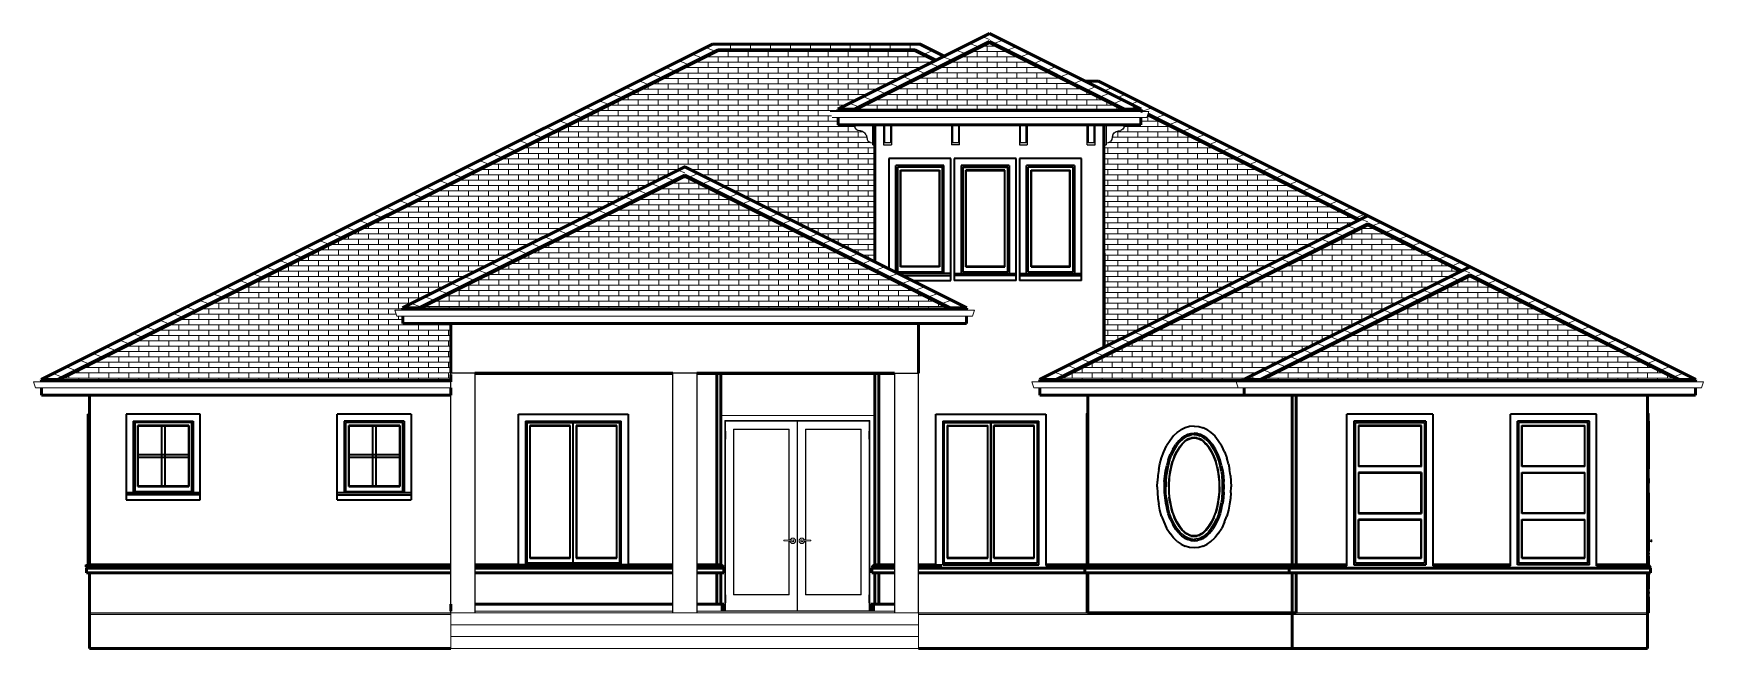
# Model space of a CAD drawing. Header units: inches. Extents: x -382 to 454, y -18 to 290.
import ezdxf

# ---------------------------------------------------------------- set-up
doc = ezdxf.new("R2010")
doc.units = ezdxf.units.IN
doc.header["$LTSCALE"] = 96
doc.header["$MEASUREMENT"] = 0
doc.layers.add('CAD_  Default_Lines', color=7, linetype='Continuous', lineweight=18, true_color=0x000000)
doc.layers.add('CAD_  Default_Patterns', color=7, linetype='Continuous', lineweight=18, true_color=0x000000)

msp = doc.modelspace()

# ---------------------------------------------------------------- linework, layer by layer
at = {"layer": 'CAD_  Default_Lines', "color": 18, "linetype": 'Continuous', "lineweight": 50, "true_color": 0x000000, "transparency": 33554687}
for p, q in [((-42.4, 284.81), (-378.45, 116.79)), ((-42.4, 284.81), (-42.43, 284.85)), ((-42.43, 284.85), (61.51, 284.85)), ((96.24, 290.22), (20.33, 252.26)), ((96.24, 285.63), (28.5, 251.76)), ((28.6, 252.26), (96.24, 286.08)), ((61.51, 284.85), (61.58, 284.81)), ((61.52, 284.75), (61.63, 284.79)), ((61.58, 284.81), (61.58, 284.77)), ((61.59, 284.81), (73.5, 278.85)), ((172.15, 252.26), (96.24, 290.22)), ((163.88, 252.26), (96.24, 286.08)), ((96.24, 285.63), (96.24, 286.08)), ((163.98, 251.76), (96.24, 285.63)), ((-39.64, 281.61), (-370.27, 116.29)), ((-39.64, 282.05), (-370.17, 116.79)), ((58.82, 282.05), (-39.64, 282.05)), ((-39.64, 282.05), (-39.64, 281.61)), ((58.82, 281.61), (-39.64, 281.61)), ((58.82, 281.61), (58.82, 282.05)), ((69.37, 276.78), (58.82, 282.05)), ((68.92, 276.56), (58.82, 281.61)), ((144.01, 266.33), (150.82, 266.33)), ((150.78, 266.3), (285.61, 198.88)), ((28.6, 252.26), (20.33, 252.26)), ((20.33, 252.26), (20.45, 251.76)), ((20.42, 251.75), (20.39, 251.74)), ((20.44, 251.65), (20.39, 251.74)), ((20.45, 251.74), (20.39, 251.74)), ((172.03, 251.62), (20.45, 251.62)), ((20.45, 251.07), (20.45, 251.62)), ((20.46, 251.74), (172.08, 251.74)), ((28.5, 251.76), (28.6, 252.26)), ((163.88, 252.26), (163.98, 251.76)), ((172.15, 252.26), (163.88, 252.26)), ((172.15, 252.26), (172.03, 251.76)), ((172.03, 251.76), (172.08, 251.74)), ((172.03, 251.62), (172.08, 251.74)), ((172.03, 251.62), (172.03, 251.07)), ((172.97, 251.07), (172.03, 251.54)), ((172.08, 251.07), (172.03, 251.09)), ((20.45, 244.38), (20.45, 248.07)), ((20.45, 244.38), (172.03, 244.38)), ((38.8, 175.78), (38.8, 244.38)), ((153.48, 132.87), (153.48, 244.38)), ((172.03, 248.07), (172.03, 244.38)), ((280.97, 196.62), (175.46, 249.37)), ((175.59, 249.76), (281.42, 196.84)), ((-56.33, 223.34), (-197.49, 152.76)), ((-56.33, 218.76), (-189.32, 152.26)), ((-189.22, 152.76), (-56.33, 219.21)), ((-56.4, 223.31), (-56.33, 223.29)), ((-56.27, 223.32), (-56.33, 223.34)), ((-56.33, 223.29), (-56.29, 223.3)), ((-56.33, 219.21), (-56.33, 218.76)), ((-56.33, 219.21), (76.56, 152.76)), ((76.66, 152.26), (-56.33, 218.76)), ((84.84, 152.76), (-56.25, 223.31)), ((121.31, 116.79), (285.48, 198.87)), ((285.56, 194.33), (129.49, 116.29)), ((285.56, 194.77), (129.59, 116.79)), ((285.48, 198.87), (285.54, 198.86)), ((285.56, 194.77), (285.56, 194.33)), ((332.54, 171.28), (285.56, 194.77)), ((332.1, 171.06), (285.56, 194.33)), ((449.8, 116.79), (285.63, 198.87)), ((38.8, 175.78), (38.8, 180.15)), ((153.48, 180.15), (153.67, 180.15)), ((153.67, 180.01), (153.48, 180.01)), ((153.67, 179.45), (153.48, 179.45)), ((153.67, 180.15), (153.67, 132.97)), ((223.55, 116.79), (336.6, 173.31)), ((336.68, 168.77), (231.73, 116.29)), ((231.83, 116.79), (336.68, 169.21)), ((336.6, 173.31), (336.68, 173.3)), ((336.68, 173.3), (336.75, 173.31)), ((336.68, 169.21), (336.68, 168.77)), ((441.53, 116.79), (336.68, 169.21)), ((441.63, 116.29), (336.68, 168.77)), ((-189.22, 152.76), (-197.49, 152.76)), ((-197.49, 152.76), (-197.37, 152.26)), ((-197.42, 152.24), (-197.37, 152.26)), ((-197.38, 152.15), (-197.42, 152.24)), ((-197.42, 152.24), (84.77, 152.24)), ((84.71, 152.12), (-197.37, 152.12)), ((-197.37, 151.57), (-197.37, 152.12)), ((-189.32, 152.26), (-189.22, 152.76)), ((84.84, 152.76), (76.56, 152.76)), ((76.56, 152.76), (76.66, 152.26)), ((84.84, 152.76), (84.71, 152.26)), ((84.71, 152.26), (84.77, 152.24)), ((84.77, 152.24), (84.71, 152.12)), ((84.71, 151.57), (84.71, 152.12)), ((-197.37, 144.88), (-197.37, 148.57)), ((84.71, 144.88), (-197.37, 144.88)), ((-173.37, 120), (-173.37, 144.88)), ((60.71, 120), (60.71, 144.88)), ((84.71, 144.88), (84.71, 148.57)), ((-173.32, 120), (-173.37, 120)), ((-173.37, 119.38), (-173.37, 115.59)), ((-62.29, 120), (-161.32, 120)), ((48.71, 120), (-50.29, 120)), ((-40.2, 119.38), (-40.2, 24)), ((-38.2, 24), (-38.2, 119.38)), ((38.8, 24), (38.8, 119.38)), ((40.8, 24), (40.8, 119.38)), ((-370.17, 116.79), (-378.45, 116.79)), ((-378.32, 116.29), (-378.45, 116.79)), ((-378.38, 116.26), (-378.32, 116.29)), ((-378.32, 116.15), (-378.38, 116.26)), ((-378.38, 116.26), (-173.37, 116.26)), ((-378.32, 115.59), (-378.32, 116.15)), ((-378.32, 116.15), (-173.37, 116.15)), ((-378.32, 108.9), (-378.32, 112.59)), ((-378.32, 108.9), (-173.37, 108.9)), ((-370.27, 116.29), (-370.17, 116.79)), ((-354.32, 24), (-354.32, 108.9)), ((-173.37, 108.9), (-173.37, 112.59)), ((-173.32, 110.47), (-173.37, 110.47)), ((-173.37, 110.09), (-173.32, 110.09)), ((129.59, 116.79), (121.31, 116.79)), ((121.31, 116.79), (121.44, 116.29)), ((121.38, 116.26), (121.44, 116.29)), ((121.44, 116.15), (121.38, 116.26)), ((223.42, 116.26), (121.38, 116.26)), ((223.64, 116.15), (121.44, 116.15)), ((121.44, 116.15), (121.44, 115.59)), ((121.44, 108.9), (121.44, 112.59)), ((449.68, 108.9), (121.44, 108.9)), ((129.49, 116.29), (129.59, 116.79)), ((145.44, 24), (145.44, 108.9)), ((223.6, 116.26), (223.42, 116.26)), ((223.68, 116.29), (223.55, 116.79)), ((231.83, 116.79), (223.55, 116.79)), ((223.62, 116.26), (223.61, 116.26)), ((223.62, 116.26), (223.68, 116.29)), ((223.67, 116.18), (223.62, 116.26)), ((223.62, 116.26), (449.74, 116.26)), ((449.68, 116.15), (223.68, 116.15)), ((223.68, 115.59), (223.68, 116.15)), ((223.68, 108.9), (223.68, 112.59)), ((231.73, 116.29), (231.83, 116.79)), ((247.68, 108.9), (247.68, 24)), ((249.68, 24), (249.68, 108.9)), ((425.68, 108.9), (425.68, 24)), ((441.53, 116.79), (441.63, 116.29)), ((449.8, 116.79), (441.53, 116.79)), ((449.8, 116.79), (449.68, 116.29)), ((449.68, 116.29), (449.74, 116.26)), ((449.68, 116.15), (449.68, 115.59)), ((449.68, 112.59), (449.68, 108.9)), ((449.74, 116.26), (449.69, 116.18)), ((-355.82, 22.33), (-173.32, 22.33)), ((-355.82, 22.33), (-355.82, 20)), ((-355.82, 20), (-173.32, 20)), ((-355.54, 22.68), (-355.57, 22.33)), ((-355.54, 22.68), (-355.44, 23)), ((-355.28, 23.28), (-355.44, 23)), ((-355.28, 23.28), (-355.07, 23.49)), ((-355.07, 23.49), (-354.83, 23.62)), ((-354.83, 23.62), (-354.57, 23.67)), ((-354.57, 24), (-173.32, 24)), ((-354.57, 23.67), (-354.57, 24)), ((-173.32, 23.67), (-354.57, 23.67)), ((-354.32, -18), (-354.32, 20)), ((-139.58, 24), (-161.32, 24)), ((-139.58, 23.67), (-161.32, 23.67)), ((-62.29, 22.33), (-161.32, 22.33)), ((-62.29, 20), (-161.32, 20)), ((-62.29, 24), (-84.58, 24)), ((-84.58, 23.67), (-62.29, 23.67)), ((-37.96, 24), (-50.29, 24)), ((-50.29, 23.67), (-37.96, 23.67)), ((-50.29, 22.33), (-36.71, 22.33)), ((-50.29, 20), (-36.71, 20)), ((-40.2, 20), (-40.2, 4.25)), ((-38.2, 20), (-38.2, 4.25)), ((-37.96, 23.67), (-37.96, 24)), ((-37.96, 23.67), (-37.7, 23.62)), ((-37.7, 23.62), (-37.46, 23.49)), ((-37.46, 23.49), (-37.25, 23.28)), ((-37.1, 23), (-37.25, 23.28)), ((-37, 22.68), (-37.1, 23)), ((-36.96, 22.33), (-37, 22.68)), ((-36.71, 20), (-36.71, 22.33)), ((48.71, 22.33), (37.3, 22.33)), ((37.3, 22.33), (37.3, 20)), ((48.71, 20), (37.3, 20)), ((37.55, 22.33), (37.59, 22.68)), ((37.69, 23), (37.59, 22.68)), ((37.84, 23.28), (37.69, 23)), ((37.84, 23.28), (38.05, 23.49)), ((38.05, 23.49), (38.29, 23.62)), ((38.29, 23.62), (38.55, 23.67)), ((38.55, 24), (48.71, 24)), ((38.55, 23.67), (38.55, 24)), ((48.71, 23.67), (38.55, 23.67)), ((38.8, 4.25), (38.8, 20)), ((40.8, 4.25), (40.8, 20)), ((60.71, 24), (69.37, 24)), ((69.37, 23.67), (60.71, 23.67)), ((60.71, 22.33), (427.18, 22.33)), ((60.71, 20), (427.18, 20)), ((69.37, 23.56), (72.43, 23.56)), ((124.37, 24), (144.69, 24)), ((144.69, 23.67), (124.37, 23.67)), ((143.94, 22.33), (143.94, 20)), ((144.22, 22.68), (144.19, 22.33)), ((144.22, 22.68), (144.32, 23)), ((144.32, 23), (144.48, 23.28)), ((144.48, 23.28), (144.69, 23.49)), ((144.69, 23.49), (144.93, 23.62)), ((145.19, 23.67), (144.93, 23.62)), ((275.15, 24), (145.19, 24)), ((145.19, 23.67), (145.19, 24)), ((275.15, 23.67), (145.19, 23.67)), ((145.44, 0), (145.44, 20)), ((246.18, 22.33), (246.18, 20)), ((246.43, 22.33), (246.46, 22.68)), ((246.46, 22.68), (246.56, 23)), ((246.72, 23.28), (246.56, 23)), ((246.93, 23.49), (246.72, 23.28)), ((246.93, 23.49), (247.17, 23.62)), ((247.17, 23.62), (247.43, 23.67)), ((247.43, 24), (247.43, 23.67)), ((247.68, -18), (247.68, 20)), ((249.68, 0), (249.68, 20)), ((318.15, 24), (357, 24)), ((318.15, 23.67), (357, 23.67)), ((425.93, 24), (400, 24)), ((400, 23.67), (425.93, 23.67)), ((425.68, 20), (425.68, -18)), ((425.93, 23.67), (425.93, 24)), ((425.93, 23.67), (426.19, 23.62)), ((426.19, 23.62), (426.43, 23.49)), ((426.64, 23.28), (426.43, 23.49)), ((426.64, 23.28), (426.8, 23)), ((426.9, 22.68), (426.8, 23)), ((426.9, 22.68), (426.93, 22.33)), ((427.18, 20), (427.18, 22.33)), ((-173.37, 4.25), (-173.32, 4.25)), ((-173.37, 4.25), (-173.37, 0.75)), ((-161.32, 4.25), (-62.29, 4.25)), ((-36.7, 4.25), (-50.29, 4.25)), ((-37.57, 0.75), (-37.57, 4.25)), ((-36.7, 0.75), (-36.7, 4.25)), ((36.8, 4.25), (36.8, 0.75)), ((48.71, 4.25), (36.8, 4.25)), ((38.18, 0.75), (38.18, 4.25)), ((145.44, 0), (249.68, 0)), ((-354.32, -18), (-173.37, -18)), ((425.68, -18), (60.71, -18))]:
    msp.add_line(p, q, dxfattribs=at)
at = {"layer": 'CAD_  Default_Lines', "color": 18, "linetype": 'Continuous', "lineweight": 18, "true_color": 0x000000, "transparency": 33554687}
for p, q in [((176.03, 251.07), (16.45, 251.07)), ((176.03, 251.07), (175.03, 248.07)), ((17.45, 248.07), (175.03, 248.07)), ((88.71, 151.57), (-201.37, 151.57)), ((-200.37, 148.57), (-201.37, 151.57)), ((88.71, 151.57), (87.71, 148.57)), ((-200.37, 148.57), (87.71, 148.57)), ((-173.37, 120), (-173.32, 120)), ((-173.37, 120), (-173.37, 119.38)), ((-173.32, 119.38), (-173.37, 119.38)), ((-161.32, 120), (-62.29, 120)), ((-161.32, 119.38), (-62.29, 119.38)), ((-50.29, 120), (48.71, 120)), ((48.71, 119.38), (-50.29, 119.38)), ((-173.37, 115.59), (-382.32, 115.59)), ((-381.32, 112.59), (-382.32, 115.59)), ((-381.32, 112.59), (-173.37, 112.59)), ((-173.37, 112.59), (-173.37, 115.59)), ((117.44, 115.59), (118.44, 112.59)), ((453.68, 115.59), (117.44, 115.59)), ((452.68, 112.59), (118.44, 112.59)), ((220.68, 112.59), (219.68, 115.59)), ((453.68, 115.59), (452.68, 112.59)), ((38.8, 98.75), (-38.2, 98.75)), ((-36.2, 0.75), (-36.2, 96.25)), ((36.3, 96.25), (-36.2, 96.25)), ((-35.95, 96), (-35.95, 91)), ((36.05, 96), (-35.95, 96)), ((36.05, 95.94), (-35.95, 95.94)), ((-35.89, 91), (-35.89, 95.94)), ((-0.01, 0.94), (-0.01, 95.94)), ((0.11, 0.94), (0.11, 95.94)), ((35.99, 91), (35.99, 95.94)), ((36.05, 91), (36.05, 96)), ((36.3, 0.75), (36.3, 96.25)), ((144.69, 99.75), (145.44, 99.75)), ((144.69, 23.49), (144.69, 99.75)), ((426.43, 99.75), (425.68, 99.75)), ((426.43, 23.49), (426.43, 99.75)), ((-35.7, 91), (-36.2, 91)), ((-36.2, 87), (-35.7, 87)), ((-35.89, 91.94), (-35.95, 91.94)), ((-35.95, 91.72), (-35.89, 91.72)), ((-35.95, 9), (-35.95, 87)), ((-35.89, 9), (-35.89, 87)), ((-35.7, 91), (-35.7, 87)), ((-4.01, 91.94), (-31.89, 91.94)), ((-31.89, 8.94), (-31.89, 91.94)), ((-31.76, 91.82), (-31.89, 91.94)), ((-31.76, 91.82), (-4.13, 91.82)), ((-31.76, 9.06), (-31.76, 91.82)), ((-4.01, 91.94), (-4.13, 91.82)), ((-4.13, 91.82), (-4.13, 36.4)), ((-4.01, 36.41), (-4.01, 91.94)), ((0.11, 91.94), (-0.01, 91.94)), ((-0.01, 91.72), (0.11, 91.72)), ((31.99, 91.94), (4.11, 91.94)), ((4.11, 36.41), (4.11, 91.94)), ((4.11, 91.94), (4.24, 91.82)), ((4.24, 36.4), (4.24, 91.82)), ((4.24, 91.82), (31.87, 91.82)), ((31.87, 91.82), (31.99, 91.94)), ((31.87, 91.82), (31.87, 9.06)), ((31.99, 8.94), (31.99, 91.94)), ((35.8, 87), (35.8, 91)), ((36.3, 91), (35.8, 91)), ((35.8, 87), (36.3, 87)), ((36.05, 91.94), (35.99, 91.94)), ((35.99, 91.72), (36.05, 91.72)), ((35.99, 9), (35.99, 87)), ((36.05, 9), (36.05, 87)), ((-6.66, 36.34), (-2.01, 36.46)), ((-6.66, 36.34), (-6.66, 35.93)), ((-6.66, 35.93), (-2.66, 35.81)), ((-4.13, 35.85), (-4.13, 9.06)), ((-4.01, 8.94), (-4.01, 35.85)), ((-3.47, 36.53), (-2.72, 37.27)), ((-3.47, 36.53), (-3.47, 36.42)), ((-3.47, 35.47), (-3.47, 35.83)), ((-2.72, 34.73), (-3.47, 35.47)), ((-1.67, 37.27), (-2.72, 37.27)), ((-1.67, 34.73), (-2.72, 34.73)), ((-2.39, 35.54), (-2.66, 35.81)), ((-2.01, 35.54), (-2.39, 35.54)), ((-1.74, 36.19), (-2.01, 36.46)), ((-2.01, 35.54), (-1.74, 35.81)), ((-1.74, 36.19), (-1.74, 35.81)), ((-0.93, 36.53), (-1.67, 37.27)), ((-0.93, 35.47), (-1.67, 34.73)), ((-0.93, 36.53), (-0.93, 35.47)), ((1.78, 37.27), (1.03, 36.53)), ((1.03, 36.53), (1.03, 35.47)), ((1.78, 34.73), (1.03, 35.47)), ((2.83, 37.27), (1.78, 37.27)), ((2.83, 34.73), (1.78, 34.73)), ((1.84, 36.19), (2.11, 36.46)), ((1.84, 35.81), (1.84, 36.19)), ((2.11, 35.54), (1.84, 35.81)), ((2.11, 36.46), (6.76, 36.34)), ((2.49, 35.54), (2.11, 35.54)), ((2.76, 35.81), (2.49, 35.54)), ((2.76, 35.81), (6.76, 35.93)), ((2.83, 37.27), (3.57, 36.53)), ((3.57, 35.47), (2.83, 34.73)), ((3.57, 36.42), (3.57, 36.53)), ((3.57, 35.47), (3.57, 35.83)), ((4.11, 35.85), (4.11, 8.94)), ((4.24, 9.06), (4.24, 35.85)), ((6.76, 35.93), (6.76, 36.34)), ((426.43, 36.35), (427.43, 36.35)), ((426.43, 35.65), (427.43, 35.65)), ((427.43, 36.46), (427.8, 36.46)), ((427.43, 36.46), (427.43, 35.54)), ((427.8, 35.54), (427.43, 35.54)), ((427.8, 36.46), (427.8, 35.54)), ((144.69, 20), (144.69, 0)), ((426.43, 0), (426.43, 20)), ((-36.2, 9), (-35.7, 9)), ((-35.89, 9.15), (-35.95, 9.15)), ((-35.7, 9), (-35.7, 5)), ((-31.89, 8.94), (-31.76, 9.06)), ((-31.89, 8.94), (-4.01, 8.94)), ((-4.13, 9.06), (-31.76, 9.06)), ((-4.01, 8.94), (-4.13, 9.06)), ((0.11, 9.15), (-0.01, 9.15)), ((-0.01, 8.94), (0.11, 8.94)), ((4.11, 8.94), (4.24, 9.06)), ((31.99, 8.94), (4.11, 8.94)), ((31.87, 9.06), (4.24, 9.06)), ((31.87, 9.06), (31.99, 8.94)), ((36.3, 9), (35.8, 9)), ((35.8, 9), (35.8, 5)), ((36.05, 9.15), (35.99, 9.15)), ((-173.37, 0), (60.71, 0)), ((-173.37, -18), (-173.37, 0)), ((-36.2, 5), (-35.7, 5)), ((-35.95, 5), (-35.95, 0.75)), ((36.05, 0.94), (-35.95, 0.94)), ((-35.89, 5), (-35.89, 0.94)), ((36.3, 5), (35.8, 5)), ((35.99, 5), (35.99, 0.94)), ((36.05, 5), (36.05, 0.75)), ((60.71, -18), (60.71, 0)), ((145.44, 0), (144.69, 0)), ((426.43, 0), (425.68, 0)), ((425.93, -0.15), (425.93, 0)), ((-173.37, -6), (60.71, -6)), ((-173.37, -12), (60.71, -12)), ((60.71, -18), (-173.37, -18))]:
    msp.add_line(p, q, dxfattribs=at)
at = {"layer": 'CAD_  Default_Lines', "color": 18, "linetype": 'Continuous', "lineweight": 25, "true_color": 0x000000, "transparency": 33554687}
for p, q in [((28.8, 244.38), (28.9, 243.19)), ((29.49, 242.16), (28.9, 243.19)), ((37.8, 234.38), (37.8, 244.38)), ((43.18, 244.38), (43.18, 234.38)), ((43.68, 244.38), (43.68, 235.38)), ((46.68, 244.38), (46.68, 235.38)), ((47.18, 244.38), (47.18, 234.38)), ((77.18, 244.38), (77.18, 234.38)), ((77.68, 244.38), (77.68, 235.38)), ((80.68, 244.38), (80.68, 235.38)), ((81.18, 234.38), (81.18, 244.38)), ((111.18, 244.38), (111.18, 234.38)), ((111.68, 235.38), (111.68, 244.38)), ((114.68, 235.38), (114.68, 244.38)), ((115.18, 244.38), (115.18, 234.38)), ((145.18, 234.38), (145.18, 244.38)), ((145.68, 244.38), (145.68, 235.38)), ((148.68, 235.38), (148.68, 244.38)), ((149.18, 234.38), (149.18, 244.38)), ((153.67, 234.38), (153.67, 244.38)), ((154.67, 244.38), (154.67, 234.38)), ((163.58, 243.19), (162.99, 242.16)), ((163.58, 243.19), (163.67, 244.38)), ((29.49, 242.16), (30.48, 241.51)), ((31.66, 241.36), (30.48, 241.51)), ((32.81, 241.04), (31.66, 241.36)), ((32.81, 241.04), (33.78, 240.35)), ((34.47, 239.38), (33.78, 240.35)), ((34.47, 239.38), (34.79, 238.23)), ((34.79, 238.23), (34.94, 237.05)), ((34.94, 237.05), (35.59, 236.06)), ((36.62, 235.47), (35.59, 236.06)), ((36.62, 235.47), (37.8, 235.38)), ((37.8, 234.38), (38.8, 234.38)), ((43.18, 234.38), (47.18, 234.38)), ((46.68, 235.38), (43.68, 235.38)), ((81.18, 234.38), (77.18, 234.38)), ((80.68, 235.38), (77.68, 235.38)), ((111.18, 234.38), (115.18, 234.38)), ((114.68, 235.38), (111.68, 235.38)), ((145.18, 234.38), (149.18, 234.38)), ((148.68, 235.38), (145.68, 235.38)), ((153.67, 234.38), (154.67, 234.38)), ((154.67, 235.38), (155.86, 235.47)), ((155.86, 235.47), (156.89, 236.06)), ((157.53, 237.05), (156.89, 236.06)), ((157.69, 238.23), (157.53, 237.05)), ((158.01, 239.38), (157.69, 238.23)), ((158.01, 239.38), (158.7, 240.35)), ((158.7, 240.35), (159.67, 241.04)), ((159.67, 241.04), (160.82, 241.36)), ((160.82, 241.36), (162, 241.51)), ((162.99, 242.16), (162, 241.51)), ((-173.32, 0), (-173.32, 120)), ((-161.32, 120), (-173.32, 120)), ((-161.32, 120), (-161.32, 0)), ((-62.29, 0), (-62.29, 120)), ((-50.29, 120), (-62.29, 120)), ((-50.29, 120), (-50.29, 0)), ((48.71, 120), (48.71, 0)), ((48.71, 120), (60.71, 120)), ((60.71, 0), (60.71, 120)), ((-34.48, 96), (-34.48, 95.94)), ((-34.48, 0.75), (-34.48, 0.94))]:
    msp.add_line(p, q, dxfattribs=at)
at = {"layer": 'CAD_  Default_Lines', "color": 18, "linetype": 'Continuous', "lineweight": 35, "true_color": 0x000000, "transparency": 33554687}
for p, q in [((45.93, 227.5), (45.93, 172.22)), ((76.93, 227.5), (45.93, 227.5)), ((76.93, 166.5), (76.93, 227.5)), ((78.62, 227.5), (78.62, 166.5)), ((109.62, 227.5), (78.62, 227.5)), ((109.62, 166.5), (109.62, 227.5)), ((111.31, 227.5), (111.31, 166.5)), ((142.31, 227.5), (111.31, 227.5)), ((142.31, 166.5), (142.31, 227.5)), ((73.43, 224), (49.43, 224)), ((49.43, 170.47), (49.43, 224)), ((72.68, 223.25), (50.18, 223.25)), ((50.18, 223.25), (50.18, 170.75)), ((51.68, 221.75), (71.18, 221.75)), ((51.68, 173.25), (51.68, 221.75)), ((51.68, 221.75), (51.87, 221.56)), ((51.87, 173.44), (51.87, 221.56)), ((51.87, 221.56), (70.99, 221.56)), ((70.99, 221.56), (71.18, 221.75)), ((70.99, 221.56), (70.99, 173.44)), ((71.18, 221.75), (71.18, 173.25)), ((72.68, 170.75), (72.68, 223.25)), ((73.43, 170), (73.43, 224)), ((106.12, 224), (82.12, 224)), ((82.12, 224), (82.12, 170)), ((82.87, 223.25), (82.87, 170.75)), ((82.87, 223.25), (105.37, 223.25)), ((103.87, 221.75), (84.37, 221.75)), ((84.37, 173.25), (84.37, 221.75)), ((84.37, 221.75), (84.56, 221.56)), ((84.56, 173.44), (84.56, 221.56)), ((84.56, 221.56), (103.68, 221.56)), ((103.87, 221.75), (103.68, 221.56)), ((103.68, 221.56), (103.68, 173.44)), ((103.87, 173.25), (103.87, 221.75)), ((105.37, 170.75), (105.37, 223.25)), ((106.12, 224), (106.12, 170)), ((138.81, 224), (114.81, 224)), ((114.81, 170), (114.81, 224)), ((138.06, 223.25), (115.56, 223.25)), ((115.56, 170.75), (115.56, 223.25)), ((117.06, 221.75), (136.56, 221.75)), ((117.25, 221.56), (117.06, 221.75)), ((117.06, 173.25), (117.06, 221.75)), ((117.25, 173.44), (117.25, 221.56)), ((117.25, 221.56), (136.37, 221.56)), ((136.37, 221.56), (136.56, 221.75)), ((136.37, 221.56), (136.37, 173.44)), ((136.56, 173.25), (136.56, 221.75)), ((138.06, 170.75), (138.06, 223.25)), ((138.81, 224), (138.81, 170)), ((50.18, 170.75), (72.68, 170.75)), ((76.93, 170), (50.36, 170)), ((51.68, 173.25), (51.87, 173.44)), ((71.18, 173.25), (51.68, 173.25)), ((70.99, 173.44), (51.87, 173.44)), ((52.36, 169), (76.93, 169)), ((71.18, 173.25), (70.99, 173.44)), ((78.62, 170), (109.62, 170)), ((109.62, 169), (78.62, 169)), ((82.87, 170.75), (105.37, 170.75)), ((84.37, 173.25), (84.56, 173.44)), ((84.37, 173.25), (103.87, 173.25)), ((103.68, 173.44), (84.56, 173.44)), ((103.68, 173.44), (103.87, 173.25)), ((111.31, 170), (142.31, 170)), ((111.31, 169), (142.31, 169)), ((115.56, 170.75), (138.06, 170.75)), ((117.25, 173.44), (117.06, 173.25)), ((117.06, 173.25), (136.56, 173.25)), ((136.37, 173.44), (117.25, 173.44)), ((136.56, 173.25), (136.37, 173.44)), ((57.36, 166.5), (76.93, 166.5)), ((109.62, 166.5), (78.62, 166.5)), ((142.31, 166.5), (111.31, 166.5)), ((-355.07, 24), (-355.07, 99.5)), ((-354.32, 99.5), (-355.07, 99.5)), ((-335.82, 99.5), (-335.82, 56.5)), ((-298.82, 99.5), (-335.82, 99.5)), ((-332.32, 96), (-332.32, 60)), ((-332.32, 96), (-302.32, 96)), ((-303.07, 95.25), (-331.57, 95.25)), ((-331.57, 95.25), (-331.57, 60.75)), ((-330.07, 63.25), (-330.07, 93.75)), ((-304.57, 93.75), (-330.07, 93.75)), ((-330.07, 93.75), (-329.88, 93.56)), ((-329.88, 63.44), (-329.88, 93.56)), ((-329.88, 93.56), (-304.76, 93.56)), ((-318.07, 63.44), (-318.07, 93.56)), ((-316.57, 93.56), (-316.57, 63.44)), ((-304.57, 93.75), (-304.76, 93.56)), ((-304.76, 93.56), (-304.76, 63.44)), ((-304.57, 93.75), (-304.57, 63.25)), ((-303.07, 60.75), (-303.07, 95.25)), ((-302.32, 96), (-302.32, 60)), ((-298.82, 56.5), (-298.82, 99.5)), ((-230.2, 56.5), (-230.2, 99.5)), ((-193.2, 99.5), (-230.2, 99.5)), ((-226.7, 96), (-226.7, 60)), ((-196.7, 96), (-226.7, 96)), ((-225.95, 60.75), (-225.95, 95.25)), ((-197.45, 95.25), (-225.95, 95.25)), ((-224.45, 63.25), (-224.45, 93.75)), ((-198.95, 93.75), (-224.45, 93.75)), ((-224.45, 93.75), (-224.27, 93.56)), ((-224.27, 63.44), (-224.27, 93.56)), ((-224.27, 93.56), (-199.14, 93.56)), ((-212.45, 63.44), (-212.45, 93.56)), ((-210.95, 93.56), (-210.95, 63.44)), ((-199.14, 93.56), (-198.95, 93.75)), ((-199.14, 93.56), (-199.14, 63.44)), ((-198.95, 93.75), (-198.95, 63.25)), ((-197.45, 60.75), (-197.45, 95.25)), ((-196.7, 96), (-196.7, 60)), ((-193.2, 99.5), (-193.2, 56.5)), ((-139.58, 99.5), (-84.58, 99.5)), ((-139.58, 23), (-139.58, 99.5)), ((-136.08, 96), (-88.08, 96)), ((-136.08, 96), (-136.08, 24)), ((-135.33, 95.25), (-88.83, 95.25)), ((-135.33, 95.25), (-135.33, 24.75)), ((-113.59, 93.75), (-133.83, 93.75)), ((-133.83, 93.75), (-133.83, 27.25)), ((-133.83, 93.75), (-133.64, 93.56)), ((-133.64, 27.44), (-133.64, 93.56)), ((-133.64, 93.56), (-113.78, 93.56)), ((-113.59, 93.75), (-113.78, 93.56)), ((-113.78, 93.56), (-113.78, 27.44)), ((-113.59, 27.25), (-113.59, 93.75)), ((-112.09, 24.75), (-112.09, 95.25)), ((-112.07, 24.75), (-112.07, 95.25)), ((-110.57, 93.75), (-110.57, 27.25)), ((-90.33, 93.75), (-110.57, 93.75)), ((-110.39, 93.56), (-110.57, 93.75)), ((-110.39, 93.56), (-90.52, 93.56)), ((-110.39, 27.44), (-110.39, 93.56)), ((-90.52, 93.56), (-90.33, 93.75)), ((-90.52, 93.56), (-90.52, 27.44)), ((-90.33, 27.25), (-90.33, 93.75)), ((-88.83, 24.75), (-88.83, 95.25)), ((-88.08, 24), (-88.08, 96)), ((-84.58, 99.5), (-84.58, 23)), ((69.37, 99.5), (124.37, 99.5)), ((69.37, 23.56), (69.37, 99.5)), ((72.87, 96), (120.87, 96)), ((72.87, 96), (72.87, 24)), ((73.62, 95.25), (120.12, 95.25)), ((73.62, 24.75), (73.62, 95.25)), ((75.12, 93.75), (95.36, 93.75)), ((75.31, 93.56), (75.12, 93.75)), ((75.12, 93.75), (75.12, 27.25)), ((75.31, 93.56), (95.17, 93.56)), ((75.31, 27.44), (75.31, 93.56)), ((95.36, 93.75), (95.17, 93.56)), ((95.17, 93.56), (95.17, 27.44)), ((95.36, 27.25), (95.36, 93.75)), ((96.86, 24.75), (96.86, 95.25)), ((96.88, 95.25), (96.88, 24.75)), ((98.38, 27.25), (98.38, 93.75)), ((118.62, 93.75), (98.38, 93.75)), ((98.38, 93.75), (98.56, 93.56)), ((98.56, 27.44), (98.56, 93.56)), ((98.56, 93.56), (118.43, 93.56)), ((118.62, 93.75), (118.43, 93.56)), ((118.43, 93.56), (118.43, 27.44)), ((118.62, 27.25), (118.62, 93.75)), ((120.12, 95.25), (120.12, 24.75)), ((120.87, 24), (120.87, 96)), ((124.37, 99.5), (124.37, 23.56)), ((194.18, 92.64), (192.17, 91.65)), ((196.28, 93.27), (194.18, 92.64)), ((198.68, 93.52), (196.28, 93.27)), ((198.68, 93.52), (201.08, 93.27)), ((201.08, 93.27), (203.18, 92.64)), ((205.19, 91.65), (203.18, 92.64)), ((275.15, 23.49), (275.15, 99.5)), ((318.15, 99.5), (275.15, 99.5)), ((314.65, 96), (278.65, 96)), ((278.65, 96), (278.65, 24)), ((279.4, 95.25), (313.9, 95.25)), ((279.4, 24.75), (279.4, 95.25)), ((280.9, 93.75), (280.9, 73.25)), ((312.4, 93.75), (280.9, 93.75)), ((281.09, 93.56), (280.9, 93.75)), ((281.09, 73.44), (281.09, 93.56)), ((281.09, 93.56), (312.21, 93.56)), ((312.21, 93.56), (312.4, 93.75)), ((312.21, 93.56), (312.21, 73.44)), ((312.4, 73.25), (312.4, 93.75)), ((313.9, 95.25), (313.9, 24.75)), ((314.65, 96), (314.65, 24)), ((318.15, 99.5), (318.15, 23.49)), ((357, 23.49), (357, 99.5)), ((400, 99.5), (357, 99.5)), ((396.5, 96), (360.5, 96)), ((360.5, 24), (360.5, 96)), ((395.75, 95.25), (361.25, 95.25)), ((361.25, 24.75), (361.25, 95.25)), ((362.75, 73.25), (362.75, 93.75)), ((362.75, 93.75), (394.25, 93.75)), ((362.93, 93.56), (362.75, 93.75)), ((362.93, 73.44), (362.93, 93.56)), ((362.93, 93.56), (394.06, 93.56)), ((394.25, 93.75), (394.06, 93.56)), ((394.06, 93.56), (394.06, 73.44)), ((394.25, 73.25), (394.25, 93.75)), ((395.75, 24.75), (395.75, 95.25)), ((396.5, 24), (396.5, 96)), ((400, 23.49), (400, 99.5)), ((186.61, 86.34), (184.89, 83.58)), ((188.39, 88.54), (186.61, 86.34)), ((187.97, 81.9), (189.47, 84.31)), ((190.25, 90.29), (188.39, 88.54)), ((190.08, 83.87), (188.63, 81.54)), ((190.97, 86.16), (189.47, 84.31)), ((191.52, 85.65), (190.08, 83.87)), ((190.25, 90.29), (192.17, 91.65)), ((192.47, 87.58), (190.97, 86.16)), ((191.3, 83), (192.62, 84.63)), ((191.46, 82.89), (192.76, 84.5)), ((191.52, 85.65), (192.94, 86.99)), ((192.47, 87.58), (193.97, 88.63)), ((193.9, 85.83), (192.62, 84.63)), ((192.76, 84.5), (194.01, 85.68)), ((192.94, 86.99), (194.35, 87.99)), ((193.9, 85.83), (195.12, 86.69)), ((193.97, 88.63), (195.47, 89.37)), ((194.01, 85.68), (195.22, 86.53)), ((195.74, 88.67), (194.35, 87.99)), ((196.29, 87.27), (195.12, 86.69)), ((195.22, 86.53), (196.36, 87.1)), ((195.47, 89.37), (196.97, 89.82)), ((195.74, 88.67), (197.11, 89.08)), ((196.29, 87.27), (197.41, 87.61)), ((196.36, 87.1), (197.45, 87.42)), ((196.97, 89.82), (198.68, 90)), ((198.68, 89.25), (197.11, 89.08)), ((198.68, 87.74), (197.41, 87.61)), ((197.45, 87.42), (198.68, 87.55)), ((200.39, 89.82), (198.68, 90)), ((198.68, 89.25), (200.24, 89.08)), ((199.95, 87.61), (198.68, 87.74)), ((198.68, 87.55), (199.91, 87.42)), ((199.91, 87.42), (201, 87.1)), ((199.95, 87.61), (201.06, 87.27)), ((200.24, 89.08), (201.62, 88.67)), ((200.39, 89.82), (201.89, 89.37)), ((201, 87.1), (202.14, 86.53)), ((202.24, 86.69), (201.06, 87.27)), ((203.01, 87.99), (201.62, 88.67)), ((201.89, 89.37), (203.39, 88.63)), ((202.14, 86.53), (203.34, 85.68)), ((202.24, 86.69), (203.46, 85.83)), ((204.42, 86.99), (203.01, 87.99)), ((203.34, 85.68), (204.6, 84.5)), ((203.39, 88.63), (204.89, 87.58)), ((204.74, 84.63), (203.46, 85.83)), ((204.42, 86.99), (205.84, 85.65)), ((204.6, 84.5), (205.9, 82.89)), ((206.06, 83), (204.74, 84.63)), ((204.89, 87.58), (206.39, 86.16)), ((205.19, 91.65), (207.11, 90.29)), ((207.28, 83.87), (205.84, 85.65)), ((206.39, 86.16), (207.89, 84.31)), ((207.11, 90.29), (208.96, 88.54)), ((208.73, 81.54), (207.28, 83.87)), ((209.39, 81.9), (207.89, 84.31)), ((208.96, 88.54), (210.75, 86.34)), ((210.75, 86.34), (212.47, 83.58)), ((-329.88, 79.25), (-304.76, 79.25)), ((-304.76, 77.75), (-329.88, 77.75)), ((-224.27, 79.25), (-199.14, 79.25)), ((-199.14, 77.75), (-224.27, 77.75)), ((181.53, 74.63), (182.36, 77.58)), ((182.36, 77.58), (183.45, 80.56)), ((183.45, 80.56), (184.89, 83.58)), ((185.69, 76.5), (184.93, 73.8)), ((186.4, 76.27), (185.66, 73.62)), ((185.69, 76.5), (186.68, 79.2)), ((186.4, 76.27), (187.37, 78.91)), ((187.97, 81.9), (186.68, 79.2)), ((187.12, 73.27), (187.83, 75.81)), ((187.3, 73.22), (188.01, 75.75)), ((188.63, 81.54), (187.37, 78.91)), ((188.76, 78.33), (187.83, 75.81)), ((188.01, 75.75), (188.93, 78.25)), ((188.76, 78.33), (189.94, 80.82)), ((188.93, 78.25), (190.11, 80.73)), ((191.3, 83), (189.94, 80.82)), ((190.11, 80.73), (191.46, 82.89)), ((205.9, 82.89), (207.25, 80.73)), ((206.06, 83), (207.41, 80.82)), ((207.25, 80.73), (208.43, 78.25)), ((207.41, 80.82), (208.6, 78.33)), ((208.43, 78.25), (209.35, 75.75)), ((208.6, 78.33), (209.53, 75.81)), ((209.99, 78.91), (208.73, 81.54)), ((209.35, 75.75), (210.06, 73.22)), ((210.68, 79.2), (209.39, 81.9)), ((210.24, 73.27), (209.53, 75.81)), ((210.96, 76.27), (209.99, 78.91)), ((211.67, 76.5), (210.68, 79.2)), ((211.7, 73.62), (210.96, 76.27)), ((212.43, 73.8), (211.67, 76.5)), ((213.91, 80.56), (212.47, 83.58)), ((213.91, 80.56), (215, 77.58)), ((215.83, 74.63), (215, 77.58)), ((180.5, 68.8), (180.26, 65.9)), ((180.92, 71.71), (180.5, 68.8)), ((180.92, 71.71), (181.53, 74.63)), ((183.75, 65.7), (183.98, 68.4)), ((183.98, 68.4), (184.37, 71.1)), ((184.37, 71.1), (184.93, 73.8)), ((184.73, 68.32), (184.5, 65.66)), ((185.11, 70.97), (184.73, 68.32)), ((185.66, 73.62), (185.11, 70.97)), ((186.22, 68.15), (186, 65.57)), ((186.14, 66.4), (186.17, 67.27)), ((186.17, 67.27), (186.17, 66.59)), ((186.19, 65.56), (186.41, 68.12)), ((186.59, 70.71), (186.22, 68.15)), ((186.41, 68.12), (186.77, 70.68)), ((187.12, 73.27), (186.59, 70.71)), ((186.77, 70.68), (187.3, 73.22)), ((210.06, 73.22), (210.59, 70.68)), ((210.24, 73.27), (210.77, 70.71)), ((210.59, 70.68), (210.95, 68.12)), ((211.14, 68.15), (210.77, 70.71)), ((210.95, 68.12), (211.17, 65.56)), ((211.36, 65.57), (211.14, 68.15)), ((212.25, 70.97), (211.7, 73.62)), ((212.25, 70.97), (212.63, 68.32)), ((212.43, 73.8), (212.99, 71.1)), ((212.85, 65.66), (212.63, 68.32)), ((212.99, 71.1), (213.38, 68.4)), ((213.38, 68.4), (213.6, 65.7)), ((215.83, 74.63), (216.44, 71.71)), ((216.86, 68.8), (216.44, 71.71)), ((216.86, 68.8), (217.1, 65.9)), ((280.9, 73.25), (281.09, 73.44)), ((312.4, 73.25), (280.9, 73.25)), ((280.9, 70.25), (280.9, 49.75)), ((312.4, 70.25), (280.9, 70.25)), ((281.09, 70.06), (280.9, 70.25)), ((312.21, 73.44), (281.09, 73.44)), ((281.09, 49.94), (281.09, 70.06)), ((281.09, 70.06), (312.21, 70.06)), ((312.21, 73.44), (312.4, 73.25)), ((312.21, 70.06), (312.4, 70.25)), ((312.21, 70.06), (312.21, 49.94)), ((312.4, 70.25), (312.4, 49.75)), ((362.93, 73.44), (362.75, 73.25)), ((394.25, 73.25), (362.75, 73.25)), ((362.75, 49.75), (362.75, 70.25)), ((362.75, 70.25), (394.25, 70.25)), ((362.93, 70.06), (362.75, 70.25)), ((394.06, 73.44), (362.93, 73.44)), ((362.93, 49.94), (362.93, 70.06)), ((362.93, 70.06), (394.06, 70.06)), ((394.06, 73.44), (394.25, 73.25)), ((394.06, 70.06), (394.25, 70.25)), ((394.06, 70.06), (394.06, 49.94)), ((394.25, 49.75), (394.25, 70.25)), ((-298.82, 60), (-335.82, 60)), ((-298.82, 59), (-335.82, 59)), ((-331.57, 60.75), (-303.07, 60.75)), ((-330.07, 63.25), (-329.88, 63.44)), ((-330.07, 63.25), (-304.57, 63.25)), ((-304.76, 63.44), (-329.88, 63.44)), ((-304.76, 63.44), (-304.57, 63.25)), ((-193.2, 60), (-230.2, 60)), ((-230.2, 59), (-193.2, 59)), ((-225.95, 60.75), (-197.45, 60.75)), ((-224.45, 63.25), (-224.27, 63.44)), ((-224.45, 63.25), (-198.95, 63.25)), ((-199.14, 63.44), (-224.27, 63.44)), ((-199.14, 63.44), (-198.95, 63.25)), ((180.18, 63), (180.26, 65.9)), ((180.18, 63), (180.26, 60.1)), ((180.26, 60.1), (180.5, 57.2)), ((183.75, 65.7), (183.68, 63)), ((183.68, 63), (183.75, 60.3)), ((183.75, 60.3), (183.98, 57.6)), ((184.5, 65.66), (184.43, 63)), ((184.5, 60.34), (184.43, 63)), ((184.73, 57.68), (184.5, 60.34)), ((185.93, 63), (186, 65.57)), ((185.93, 63), (186, 60.43)), ((186, 60.43), (186.22, 57.85)), ((186.12, 63), (186.19, 65.56)), ((186.19, 60.44), (186.12, 63)), ((186.17, 66.59), (186.14, 65.71)), ((186.14, 65.71), (186.14, 66.4)), ((186.41, 57.88), (186.19, 60.44)), ((211.17, 60.44), (210.95, 57.88)), ((211.14, 57.85), (211.36, 60.43)), ((211.17, 65.56), (211.24, 63)), ((211.24, 63), (211.17, 60.44)), ((211.43, 63), (211.36, 65.57)), ((211.43, 63), (211.36, 60.43)), ((212.63, 57.68), (212.85, 60.34)), ((212.93, 63), (212.85, 65.66)), ((212.85, 60.34), (212.93, 63)), ((213.6, 60.3), (213.38, 57.6)), ((213.68, 63), (213.6, 65.7)), ((213.6, 60.3), (213.68, 63)), ((217.1, 60.1), (216.86, 57.2)), ((217.1, 65.9), (217.18, 63)), ((217.1, 60.1), (217.18, 63)), ((-335.82, 56.5), (-298.82, 56.5)), ((-230.2, 56.5), (-193.2, 56.5)), ((180.5, 57.2), (180.92, 54.29)), ((181.53, 51.37), (180.92, 54.29)), ((182.36, 48.42), (181.53, 51.37)), ((183.98, 57.6), (184.37, 54.9)), ((184.37, 54.9), (184.93, 52.2)), ((184.73, 57.68), (185.11, 55.03)), ((185.69, 49.5), (184.93, 52.2)), ((185.11, 55.03), (185.66, 52.38)), ((186.4, 49.73), (185.66, 52.38)), ((186.59, 55.29), (186.22, 57.85)), ((186.77, 55.32), (186.41, 57.88)), ((186.59, 55.29), (187.12, 52.73)), ((187.3, 52.78), (186.77, 55.32)), ((187.83, 50.19), (187.12, 52.73)), ((188.01, 50.25), (187.3, 52.78)), ((187.83, 50.19), (188.76, 47.67)), ((188.93, 47.75), (188.01, 50.25)), ((209.35, 50.25), (208.43, 47.75)), ((208.6, 47.67), (209.53, 50.19)), ((210.06, 52.78), (209.35, 50.25)), ((210.24, 52.73), (209.53, 50.19)), ((210.59, 55.32), (210.06, 52.78)), ((210.77, 55.29), (210.24, 52.73)), ((210.95, 57.88), (210.59, 55.32)), ((210.77, 55.29), (211.14, 57.85)), ((210.96, 49.73), (211.7, 52.38)), ((212.43, 52.2), (211.67, 49.5)), ((211.7, 52.38), (212.25, 55.03)), ((212.63, 57.68), (212.25, 55.03)), ((212.43, 52.2), (212.99, 54.9)), ((213.38, 57.6), (212.99, 54.9)), ((215.83, 51.37), (215, 48.42)), ((216.44, 54.29), (215.83, 51.37)), ((216.86, 57.2), (216.44, 54.29)), ((182.36, 48.42), (183.45, 45.44)), ((183.45, 45.44), (184.89, 42.42)), ((184.89, 42.42), (186.61, 39.66)), ((186.68, 46.8), (185.69, 49.5)), ((187.37, 47.09), (186.4, 49.73)), ((186.68, 46.8), (187.97, 44.1)), ((188.63, 44.46), (187.37, 47.09)), ((189.47, 41.69), (187.97, 44.1)), ((190.08, 42.13), (188.63, 44.46)), ((189.94, 45.18), (188.76, 47.67)), ((190.11, 45.27), (188.93, 47.75)), ((191.3, 43), (189.94, 45.18)), ((191.52, 40.35), (190.08, 42.13)), ((191.46, 43.11), (190.11, 45.27)), ((191.3, 43), (192.62, 41.37)), ((192.76, 41.5), (191.46, 43.11)), ((205.9, 43.11), (204.6, 41.5)), ((204.74, 41.37), (206.06, 43)), ((207.28, 42.13), (205.84, 40.35)), ((207.25, 45.27), (205.9, 43.11)), ((207.41, 45.18), (206.06, 43)), ((208.43, 47.75), (207.25, 45.27)), ((207.28, 42.13), (208.73, 44.46)), ((208.6, 47.67), (207.41, 45.18)), ((209.39, 44.1), (207.89, 41.69)), ((208.73, 44.46), (209.99, 47.09)), ((210.68, 46.8), (209.39, 44.1)), ((210.96, 49.73), (209.99, 47.09)), ((211.67, 49.5), (210.68, 46.8)), ((210.75, 39.66), (212.47, 42.42)), ((213.91, 45.44), (212.47, 42.42)), ((213.91, 45.44), (215, 48.42)), ((280.9, 49.75), (281.09, 49.94)), ((280.9, 49.75), (312.4, 49.75)), ((312.4, 46.75), (280.9, 46.75)), ((280.9, 27.25), (280.9, 46.75)), ((280.9, 46.75), (281.09, 46.56)), ((312.21, 49.94), (281.09, 49.94)), ((281.09, 27.44), (281.09, 46.56)), ((281.09, 46.56), (312.21, 46.56)), ((312.4, 49.75), (312.21, 49.94)), ((312.4, 46.75), (312.21, 46.56)), ((312.21, 46.56), (312.21, 27.44)), ((312.4, 27.25), (312.4, 46.75)), ((362.93, 49.94), (362.75, 49.75)), ((394.25, 49.75), (362.75, 49.75)), ((362.75, 46.75), (394.25, 46.75)), ((362.93, 46.56), (362.75, 46.75)), ((362.75, 27.25), (362.75, 46.75)), ((394.06, 49.94), (362.93, 49.94)), ((362.93, 46.56), (394.06, 46.56)), ((362.93, 27.44), (362.93, 46.56)), ((394.06, 49.94), (394.25, 49.75)), ((394.25, 46.75), (394.06, 46.56)), ((394.06, 46.56), (394.06, 27.44)), ((394.25, 27.25), (394.25, 46.75)), ((188.39, 37.46), (186.61, 39.66)), ((190.25, 35.71), (188.39, 37.46)), ((190.97, 39.84), (189.47, 41.69)), ((190.25, 35.71), (192.17, 34.35)), ((190.97, 39.84), (192.47, 38.42)), ((192.94, 39.01), (191.52, 40.35)), ((192.17, 34.35), (194.18, 33.36)), ((193.97, 37.37), (192.47, 38.42)), ((192.62, 41.37), (193.9, 40.17)), ((194.01, 40.32), (192.76, 41.5)), ((192.94, 39.01), (194.35, 38.01)), ((195.12, 39.31), (193.9, 40.17)), ((193.97, 37.37), (195.47, 36.63)), ((195.22, 39.47), (194.01, 40.32)), ((195.74, 37.33), (194.35, 38.01)), ((196.29, 38.73), (195.12, 39.31)), ((196.36, 38.9), (195.22, 39.47)), ((196.97, 36.18), (195.47, 36.63)), ((197.11, 36.92), (195.74, 37.33)), ((197.41, 38.39), (196.29, 38.73)), ((197.45, 38.58), (196.36, 38.9)), ((196.97, 36.18), (198.68, 36)), ((197.11, 36.92), (198.68, 36.75)), ((197.41, 38.39), (198.68, 38.26)), ((198.68, 38.45), (197.45, 38.58)), ((199.91, 38.58), (198.68, 38.45)), ((198.68, 38.26), (199.95, 38.39)), ((200.24, 36.92), (198.68, 36.75)), ((198.68, 36), (200.39, 36.18)), ((201, 38.9), (199.91, 38.58)), ((201.06, 38.73), (199.95, 38.39)), ((200.24, 36.92), (201.62, 37.33)), ((201.89, 36.63), (200.39, 36.18)), ((202.14, 39.47), (201, 38.9)), ((201.06, 38.73), (202.24, 39.31)), ((203.01, 38.01), (201.62, 37.33)), ((201.89, 36.63), (203.39, 37.37)), ((203.34, 40.32), (202.14, 39.47)), ((202.24, 39.31), (203.46, 40.17)), ((204.42, 39.01), (203.01, 38.01)), ((203.18, 33.36), (205.19, 34.35)), ((204.6, 41.5), (203.34, 40.32)), ((204.89, 38.42), (203.39, 37.37)), ((204.74, 41.37), (203.46, 40.17)), ((205.84, 40.35), (204.42, 39.01)), ((204.89, 38.42), (206.39, 39.84)), ((205.19, 34.35), (207.11, 35.71)), ((206.39, 39.84), (207.89, 41.69)), ((207.11, 35.71), (208.96, 37.46)), ((210.75, 39.66), (208.96, 37.46)), ((-133.83, 27.25), (-133.64, 27.44)), ((-133.83, 27.25), (-113.59, 27.25)), ((-113.78, 27.44), (-133.64, 27.44)), ((-113.78, 27.44), (-113.59, 27.25)), ((-110.39, 27.44), (-110.57, 27.25)), ((-110.57, 27.25), (-90.33, 27.25)), ((-90.52, 27.44), (-110.39, 27.44)), ((-90.52, 27.44), (-90.33, 27.25)), ((75.31, 27.44), (75.12, 27.25)), ((75.12, 27.25), (95.36, 27.25)), ((95.17, 27.44), (75.31, 27.44)), ((95.36, 27.25), (95.17, 27.44)), ((98.38, 27.25), (98.56, 27.44)), ((98.38, 27.25), (118.62, 27.25)), ((118.43, 27.44), (98.56, 27.44)), ((118.43, 27.44), (118.62, 27.25)), ((196.28, 32.73), (194.18, 33.36)), ((198.68, 32.48), (196.28, 32.73)), ((201.08, 32.73), (198.68, 32.48)), ((203.18, 33.36), (201.08, 32.73)), ((281.09, 27.44), (280.9, 27.25)), ((280.9, 27.25), (312.4, 27.25)), ((312.21, 27.44), (281.09, 27.44)), ((312.4, 27.25), (312.21, 27.44)), ((362.75, 27.25), (362.93, 27.44)), ((362.75, 27.25), (394.25, 27.25)), ((394.06, 27.44), (362.93, 27.44)), ((394.25, 27.25), (394.06, 27.44)), ((-356.07, 24), (-354.57, 24)), ((-356.07, 23), (-356.07, 24)), ((-355.44, 23), (-356.07, 23)), ((-84.58, 24), (-139.58, 24)), ((-84.58, 23), (-139.58, 23)), ((-88.83, 24.75), (-135.33, 24.75)), ((72.87, 24), (120.87, 24)), ((120.12, 24.75), (73.62, 24.75)), ((278.65, 24), (314.65, 24)), ((313.9, 24.75), (279.4, 24.75)), ((396.5, 24), (360.5, 24)), ((395.75, 24.75), (361.25, 24.75))]:
    msp.add_line(p, q, dxfattribs=at)
at = {"layer": 'CAD_  Default_Lines', "color": 18, "linetype": 'Continuous', "lineweight": 9, "true_color": 0x000000, "transparency": 33554687}
for p, q in [((426.68, 96), (426.68, 72.06)), ((426.68, 67.27), (426.68, 64.87)), ((426.68, 60.09), (426.68, 36.14)), ((426.68, 36), (426.68, 30.88)), ((426.68, 29.86), (426.68, 29.34)), ((426.68, 28.32), (426.68, 23.2)), ((426.68, 20), (426.68, 12)), ((426.68, 10.4), (426.68, 9.6)), ((-354.32, 0), (-173.37, 0)), ((-354.32, -0.87), (-354.32, 0)), ((-173.37, 0), (-173.37, 0.75)), ((-173.32, 0.75), (-173.37, 0.75)), ((-161.32, 0.75), (-62.29, 0.75)), ((48.71, 0.75), (-50.29, 0.75)), ((144.69, 0), (60.71, 0)), ((145.44, -0.87), (145.44, 0)), ((145.44, 0), (425.68, 0)), ((247.68, -0.87), (247.68, 0)), ((425.68, -0.87), (425.68, 0)), ((426.68, 8), (426.68, 0)), ((-173.37, -0.75), (-354.32, -0.75)), ((-354.32, -0.87), (-173.37, -0.87)), ((425.68, -0.75), (60.71, -0.75)), ((425.68, -0.87), (60.71, -0.87))]:
    msp.add_line(p, q, dxfattribs=at)
at = {"layer": 'CAD_  Default_Patterns', "color": 18, "linetype": 'Continuous', "lineweight": 0, "true_color": 0x000000, "transparency": 33554687}
for p, q in [((-42.4, 284.81), (61.58, 284.81)), ((-38.42, 284.85), (-38.42, 284.81)), ((-33.42, 284.81), (-33.42, 282.13)), ((-28.42, 284.85), (-28.42, 284.81)), ((-23.42, 284.81), (-23.42, 282.13)), ((-18.42, 284.85), (-18.42, 284.81)), ((-13.42, 284.81), (-13.42, 282.13)), ((-8.42, 284.85), (-8.42, 284.81)), ((-3.42, 284.81), (-3.42, 282.13)), ((1.58, 284.85), (1.58, 284.81)), ((6.58, 284.81), (6.58, 282.13)), ((11.58, 284.85), (11.58, 284.81)), ((16.58, 284.81), (16.58, 282.13)), ((21.58, 284.85), (21.58, 284.81)), ((26.58, 284.81), (26.58, 282.13)), ((28.38, 252.26), (96.24, 286.19)), ((31.58, 284.85), (31.58, 284.81)), ((36.58, 284.81), (36.58, 282.13)), ((41.58, 284.85), (41.58, 284.81)), ((46.58, 284.81), (46.58, 282.13)), ((51.58, 284.85), (51.58, 284.81)), ((56.58, 284.81), (56.58, 282.13)), ((61.1, 284.34), (72.79, 278.49)), ((86.24, 285.22), (90.71, 283.43)), ((92.91, 288.55), (96.24, 287.22)), ((94.04, 285.1), (94.17, 285.05)), ((96.24, 290.22), (158, 259.34)), ((96.24, 286.19), (164.1, 252.26)), ((98.43, 285.1), (102.91, 286.89)), ((-370.4, 116.79), (-39.71, 282.13)), ((-59.06, 276.48), (-54.59, 274.69)), ((-52.4, 279.81), (-47.92, 278.02)), ((-51.26, 276.36), (-51.13, 276.31)), ((-49.56, 276.64), (-49.56, 275.73)), ((-46.02, 278.41), (65.21, 278.41)), ((-45.73, 283.15), (-41.26, 281.36)), ((-44.59, 279.69), (-44.47, 279.64)), ((-44.56, 279.14), (-44.56, 278.41)), ((-40.66, 281.1), (59.84, 281.1)), ((-39.71, 282.13), (58.9, 282.13)), ((-39.56, 281.61), (-39.56, 281.1)), ((-39.56, 278.41), (-39.56, 275.73)), ((-38.42, 282.13), (-38.42, 282.05)), ((-34.56, 281.1), (-34.56, 278.41)), ((-29.56, 281.61), (-29.56, 281.1)), ((-29.56, 278.41), (-29.56, 275.73)), ((-28.42, 282.13), (-28.42, 282.05)), ((-24.56, 281.1), (-24.56, 278.41)), ((-19.56, 281.61), (-19.56, 281.1)), ((-19.56, 278.41), (-19.56, 275.73)), ((-18.42, 282.13), (-18.42, 282.05)), ((-14.56, 281.1), (-14.56, 278.41)), ((-9.56, 281.61), (-9.56, 281.1)), ((-9.56, 278.41), (-9.56, 275.73)), ((-8.42, 282.13), (-8.42, 282.05)), ((-4.56, 281.1), (-4.56, 278.41)), ((0.44, 281.61), (0.44, 281.1)), ((0.44, 278.41), (0.44, 275.73)), ((1.58, 282.13), (1.58, 282.05)), ((5.44, 281.1), (5.44, 278.41)), ((10.44, 281.61), (10.44, 281.1)), ((10.44, 278.41), (10.44, 275.73)), ((11.58, 282.13), (11.58, 282.05)), ((15.44, 281.1), (15.44, 278.41)), ((20.44, 281.61), (20.44, 281.1)), ((20.44, 278.41), (20.44, 275.73)), ((21.58, 282.13), (21.58, 282.05)), ((25.44, 281.1), (25.44, 278.41)), ((30.44, 281.61), (30.44, 281.1)), ((30.44, 278.41), (30.44, 275.73)), ((31.58, 282.13), (31.58, 282.05)), ((35.44, 281.1), (35.44, 278.41)), ((40.44, 281.61), (40.44, 281.1)), ((40.44, 278.41), (40.44, 275.73)), ((41.58, 282.13), (41.58, 282.05)), ((45.44, 281.1), (45.44, 278.41)), ((50.44, 281.61), (50.44, 281.1)), ((50.44, 278.41), (50.44, 275.73)), ((51.58, 282.13), (51.58, 282.05)), ((55.44, 281.1), (55.44, 278.41)), ((60.44, 278.41), (60.44, 275.73)), ((63.36, 279.79), (67.16, 281.31)), ((63.83, 282.97), (64.62, 283.29)), ((70.49, 279.64), (71.29, 279.96)), ((72.91, 278.55), (77.38, 276.76)), ((79.57, 281.89), (84.04, 280.1)), ((80.71, 278.43), (80.84, 278.38)), ((81.89, 278.46), (110.59, 278.46)), ((85, 278.46), (85, 275.77)), ((87.25, 281.14), (105.23, 281.14)), ((87.38, 281.76), (87.5, 281.71)), ((90, 281.14), (90, 278.46)), ((92.62, 283.82), (99.86, 283.82)), ((95, 283.82), (95, 281.14)), ((95, 278.46), (95, 275.77)), ((100, 281.14), (100, 278.46)), ((101.64, 283.38), (101.77, 283.43)), ((105, 281.25), (105, 281.14)), ((105, 278.46), (105, 275.77)), ((105.1, 281.76), (109.57, 283.55)), ((108.31, 280.05), (108.43, 280.1)), ((110, 278.75), (110, 278.46)), ((111.77, 278.43), (116.24, 280.22)), ((114.98, 276.71), (115.1, 276.76)), ((115, 276.25), (115, 275.77)), ((118.43, 275.1), (122.91, 276.89)), ((-72.4, 269.81), (-67.92, 268.02)), ((-67.49, 267.68), (51.17, 267.68)), ((-65.73, 273.15), (-61.26, 271.36)), ((-64.59, 269.69), (-64.47, 269.64)), ((-64.56, 269.14), (-64.56, 267.68)), ((-62.12, 270.36), (56.53, 270.36)), ((-59.56, 271.64), (-59.56, 270.36)), ((-59.56, 267.68), (-59.56, 265)), ((-57.92, 273.02), (-57.8, 272.97)), ((-56.76, 273.05), (61.9, 273.05)), ((-54.56, 274.14), (-54.56, 273.05)), ((-54.56, 270.36), (-54.56, 267.68)), ((-51.39, 275.73), (67.27, 275.73)), ((-49.56, 273.05), (-49.56, 270.36)), ((-49.56, 267.68), (-49.56, 265)), ((-44.56, 275.73), (-44.56, 273.05)), ((-44.56, 270.36), (-44.56, 267.68)), ((-39.56, 273.05), (-39.56, 270.36)), ((-39.56, 267.68), (-39.56, 265)), ((-34.56, 275.73), (-34.56, 273.05)), ((-34.56, 270.36), (-34.56, 267.68)), ((-29.56, 273.05), (-29.56, 270.36)), ((-29.56, 267.68), (-29.56, 265)), ((-24.56, 275.73), (-24.56, 273.05)), ((-24.56, 270.36), (-24.56, 267.68)), ((-19.56, 273.05), (-19.56, 270.36)), ((-19.56, 267.68), (-19.56, 265)), ((-14.56, 275.73), (-14.56, 273.05)), ((-14.56, 270.36), (-14.56, 267.68)), ((-9.56, 273.05), (-9.56, 270.36)), ((-9.56, 267.68), (-9.56, 265)), ((-4.56, 275.73), (-4.56, 273.05)), ((-4.56, 270.36), (-4.56, 267.68)), ((0.44, 273.05), (0.44, 270.36)), ((0.44, 267.68), (0.44, 265)), ((5.44, 275.73), (5.44, 273.05)), ((5.44, 270.36), (5.44, 267.68)), ((10.44, 273.05), (10.44, 270.36)), ((10.44, 267.68), (10.44, 265)), ((15.44, 275.73), (15.44, 273.05)), ((15.44, 270.36), (15.44, 267.68)), ((20.44, 273.05), (20.44, 270.36)), ((20.44, 267.68), (20.44, 265)), ((25.44, 275.73), (25.44, 273.05)), ((25.44, 270.36), (25.44, 267.68)), ((30.44, 273.05), (30.44, 270.36)), ((30.44, 267.68), (30.44, 265)), ((35.44, 275.73), (35.44, 273.05)), ((35.44, 270.36), (35.44, 267.68)), ((40.44, 273.05), (40.44, 270.36)), ((40.44, 267.68), (40.44, 265)), ((45.44, 275.73), (45.44, 273.05)), ((45.44, 270.36), (45.44, 267.68)), ((50.44, 273.05), (50.44, 270.36)), ((50.44, 267.68), (50.44, 267.32)), ((52.91, 268.55), (57.38, 266.76)), ((55.44, 275.73), (55.44, 273.05)), ((55.44, 270.36), (55.44, 269.82)), ((59.57, 271.89), (64.04, 270.1)), ((60.42, 267.72), (132.06, 267.72)), ((60.44, 273.05), (60.44, 272.32)), ((60.71, 268.43), (60.84, 268.38)), ((65, 267.72), (65, 265.04)), ((65.44, 275.73), (65.44, 274.82)), ((65.79, 270.41), (126.69, 270.41)), ((66.24, 275.22), (70.71, 273.43)), ((67.38, 271.76), (67.5, 271.71)), ((70, 270.41), (70, 267.72)), ((71.15, 273.09), (121.33, 273.09)), ((74.04, 275.1), (74.17, 275.05)), ((75, 273.09), (75, 270.41)), ((75, 267.72), (75, 265.04)), ((76.52, 275.77), (115.96, 275.77)), ((80, 275.77), (80, 273.09)), ((80, 270.41), (80, 267.72)), ((85, 273.09), (85, 270.41)), ((85, 267.72), (85, 265.04)), ((90, 275.77), (90, 273.09)), ((90, 270.41), (90, 267.72)), ((95, 273.09), (95, 270.41)), ((95, 267.72), (95, 265.04)), ((100, 275.77), (100, 273.09)), ((100, 270.41), (100, 267.72)), ((105, 273.09), (105, 270.41)), ((105, 267.72), (105, 265.04)), ((110, 275.77), (110, 273.09)), ((110, 270.41), (110, 267.72)), ((115, 273.09), (115, 270.41)), ((115, 267.72), (115, 265.04)), ((120, 273.75), (120, 273.09)), ((120, 270.41), (120, 267.72)), ((121.64, 273.38), (121.77, 273.43)), ((125, 271.25), (125, 270.41)), ((125, 267.72), (125, 265.04)), ((125.1, 271.76), (129.57, 273.55)), ((128.31, 270.05), (128.43, 270.1)), ((130, 268.75), (130, 267.72)), ((131.77, 268.43), (136.24, 270.22)), ((-92.4, 259.81), (-87.92, 258.02)), ((-85.73, 263.15), (-81.26, 261.36)), ((-84.59, 259.69), (-84.47, 259.64)), ((-83.59, 259.63), (35.07, 259.63)), ((-79.56, 261.64), (-79.56, 259.63)), ((-79.06, 266.48), (-74.59, 264.69)), ((-78.22, 262.31), (40.43, 262.31)), ((-77.92, 263.02), (-77.8, 262.97)), ((-74.56, 264.14), (-74.56, 262.31)), ((-74.56, 259.63), (-74.56, 256.95)), ((-72.86, 265), (45.8, 265)), ((-71.26, 266.36), (-71.13, 266.31)), ((-69.56, 266.64), (-69.56, 265)), ((-69.56, 262.31), (-69.56, 259.63)), ((-64.56, 265), (-64.56, 262.31)), ((-64.56, 259.63), (-64.56, 256.95)), ((-59.56, 262.31), (-59.56, 259.63)), ((-54.56, 265), (-54.56, 262.31)), ((-54.56, 259.63), (-54.56, 256.95)), ((-49.56, 262.31), (-49.56, 259.63)), ((-44.56, 265), (-44.56, 262.31)), ((-44.56, 259.63), (-44.56, 256.95)), ((-39.56, 262.31), (-39.56, 259.63)), ((-34.56, 265), (-34.56, 262.31)), ((-34.56, 259.63), (-34.56, 256.95)), ((-29.56, 262.31), (-29.56, 259.63)), ((-24.56, 265), (-24.56, 262.31)), ((-24.56, 259.63), (-24.56, 256.95)), ((-19.56, 262.31), (-19.56, 259.63)), ((-14.56, 265), (-14.56, 262.31)), ((-14.56, 259.63), (-14.56, 256.95)), ((-9.56, 262.31), (-9.56, 259.63)), ((-4.56, 265), (-4.56, 262.31)), ((-4.56, 259.63), (-4.56, 256.95)), ((0.44, 262.31), (0.44, 259.63)), ((5.44, 265), (5.44, 262.31)), ((5.44, 259.63), (5.44, 256.95)), ((10.44, 262.31), (10.44, 259.63)), ((15.44, 265), (15.44, 262.31)), ((15.44, 259.63), (15.44, 256.95)), ((20.44, 262.31), (20.44, 259.63)), ((25.44, 265), (25.44, 262.31)), ((25.44, 259.63), (25.44, 256.95)), ((30.44, 262.31), (30.44, 259.63)), ((35.44, 265), (35.44, 262.31)), ((39.57, 261.89), (44.04, 260.1)), ((44.32, 259.67), (148.16, 259.67)), ((45, 260.01), (45, 259.67)), ((45.44, 265), (45.44, 264.82)), ((46.24, 265.22), (50.71, 263.43)), ((47.38, 261.76), (47.5, 261.71)), ((49.69, 262.36), (142.79, 262.36)), ((50, 262.51), (50, 262.36)), ((50, 259.67), (50, 256.99)), ((54.04, 265.1), (54.17, 265.05)), ((55, 262.36), (55, 259.67)), ((55.05, 265.04), (137.43, 265.04)), ((60, 265.04), (60, 262.36)), ((60, 259.67), (60, 256.99)), ((65, 262.36), (65, 259.67)), ((70, 265.04), (70, 262.36)), ((70, 259.67), (70, 256.99)), ((75, 262.36), (75, 259.67)), ((80, 265.04), (80, 262.36)), ((80, 259.67), (80, 256.99)), ((85, 262.36), (85, 259.67)), ((90, 265.04), (90, 262.36)), ((90, 259.67), (90, 256.99)), ((95, 262.36), (95, 259.67)), ((100, 265.04), (100, 262.36)), ((100, 259.67), (100, 256.99)), ((105, 262.36), (105, 259.67)), ((110, 265.04), (110, 262.36)), ((110, 259.67), (110, 256.99)), ((115, 262.36), (115, 259.67)), ((120, 265.04), (120, 262.36)), ((120, 259.67), (120, 256.99)), ((125, 262.36), (125, 259.67)), ((130, 265.04), (130, 262.36)), ((130, 259.67), (130, 256.99)), ((134.98, 266.71), (135.1, 266.76)), ((135, 266.25), (135, 265.04)), ((135, 262.36), (135, 259.67)), ((138.43, 265.1), (142.91, 266.89)), ((140, 263.75), (140, 262.36)), ((140, 259.67), (140, 256.99)), ((141.64, 263.38), (141.77, 263.43)), ((144.23, 266.22), (150.71, 266.22)), ((145, 261.25), (145, 259.67)), ((145.1, 261.76), (149.57, 263.55)), ((145.71, 266.22), (145.71, 265.48)), ((148.31, 260.05), (148.43, 260.1)), ((150.71, 266.33), (150.71, 266.22)), ((151.77, 258.43), (156.24, 260.22)), ((153.71, 261.48), (157.43, 262.97)), ((160.38, 258.15), (164.1, 259.64)), ((-105.73, 253.15), (-101.26, 251.36)), ((-99.69, 251.58), (20.45, 251.58)), ((-99.56, 251.58), (-99.56, 248.9)), ((-99.06, 256.48), (-94.59, 254.69)), ((-97.92, 253.02), (-97.8, 252.97)), ((-94.56, 254.14), (-94.56, 251.58)), ((-94.32, 254.27), (24.33, 254.27)), ((-91.26, 256.36), (-91.13, 256.31)), ((-89.56, 256.64), (-89.56, 254.27)), ((-89.56, 251.58), (-89.56, 248.9)), ((-88.96, 256.95), (29.7, 256.95)), ((-84.56, 259.14), (-84.56, 256.95)), ((-84.56, 254.27), (-84.56, 251.58)), ((-79.56, 256.95), (-79.56, 254.27)), ((-79.56, 251.58), (-79.56, 248.9)), ((-74.56, 254.27), (-74.56, 251.58)), ((-69.56, 256.95), (-69.56, 254.27)), ((-69.56, 251.58), (-69.56, 248.9)), ((-64.56, 254.27), (-64.56, 251.58)), ((-59.56, 256.95), (-59.56, 254.27)), ((-59.56, 251.58), (-59.56, 248.9)), ((-54.56, 254.27), (-54.56, 251.58)), ((-49.56, 256.95), (-49.56, 254.27)), ((-49.56, 251.58), (-49.56, 248.9)), ((-44.56, 254.27), (-44.56, 251.58)), ((-39.56, 256.95), (-39.56, 254.27)), ((-39.56, 251.58), (-39.56, 248.9)), ((-34.56, 254.27), (-34.56, 251.58)), ((-29.56, 256.95), (-29.56, 254.27)), ((-29.56, 251.58), (-29.56, 248.9)), ((-24.56, 254.27), (-24.56, 251.58)), ((-19.56, 256.95), (-19.56, 254.27)), ((-19.56, 251.58), (-19.56, 248.9)), ((-14.56, 254.27), (-14.56, 251.58)), ((-9.56, 256.95), (-9.56, 254.27)), ((-9.56, 251.58), (-9.56, 248.9)), ((-4.56, 254.27), (-4.56, 251.58)), ((0.44, 256.95), (0.44, 254.27)), ((0.44, 251.58), (0.44, 248.9)), ((5.44, 254.27), (5.44, 251.58)), ((10.44, 256.95), (10.44, 254.27)), ((10.44, 251.58), (10.44, 248.9)), ((15.44, 254.27), (15.44, 251.58)), ((20.44, 256.95), (20.44, 254.27)), ((20.44, 251.58), (20.44, 251.07)), ((26.24, 255.22), (30.71, 253.43)), ((30, 252.51), (30, 251.74)), ((32.91, 258.55), (37.38, 256.76)), ((33.59, 254.31), (158.89, 254.31)), ((34.04, 255.1), (34.17, 255.05)), ((35, 255.01), (35, 254.31)), ((38.95, 256.99), (153.52, 256.99)), ((40, 257.51), (40, 256.99)), ((40, 254.31), (40, 251.74)), ((40.71, 258.43), (40.84, 258.38)), ((45, 256.99), (45, 254.31)), ((50, 254.31), (50, 251.74)), ((55, 256.99), (55, 254.31)), ((60, 254.31), (60, 251.74)), ((65, 256.99), (65, 254.31)), ((70, 254.31), (70, 251.74)), ((75, 256.99), (75, 254.31)), ((80, 254.31), (80, 251.74)), ((85, 256.99), (85, 254.31)), ((90, 254.31), (90, 251.74)), ((95, 256.99), (95, 254.31)), ((100, 254.31), (100, 251.74)), ((105, 256.99), (105, 254.31)), ((110, 254.31), (110, 251.74)), ((115, 256.99), (115, 254.31)), ((120, 254.31), (120, 251.74)), ((125, 256.99), (125, 254.31)), ((130, 254.31), (130, 251.74)), ((135, 256.99), (135, 254.31)), ((140, 254.31), (140, 251.74)), ((145, 256.99), (145, 254.31)), ((150, 258.75), (150, 256.99)), ((150, 254.31), (150, 251.74)), ((154.98, 256.71), (155.1, 256.76)), ((155, 256.25), (155, 254.31)), ((158.43, 255.1), (162.91, 256.89)), ((160, 253.75), (160, 251.74)), ((161.64, 253.38), (161.77, 253.43)), ((166.35, 252.26), (169.57, 253.55)), ((167.04, 254.82), (170.77, 256.31)), ((170, 251.76), (170, 251.74)), ((172.05, 251.68), (173.28, 251.07)), ((173.01, 251.2), (177.43, 252.97)), ((-125.73, 243.15), (-121.26, 241.36)), ((-119.06, 246.48), (-114.59, 244.69)), ((-117.92, 243.02), (-117.8, 242.97)), ((-115.79, 243.53), (28.87, 243.53)), ((-114.56, 243.53), (-114.56, 240.85)), ((-112.4, 249.81), (-107.92, 248.02)), ((-111.26, 246.36), (-111.13, 246.31)), ((-110.42, 246.22), (20.45, 246.22)), ((-109.56, 246.22), (-109.56, 243.53)), ((-105.06, 248.9), (17.17, 248.9)), ((-104.59, 249.69), (-104.47, 249.64)), ((-104.56, 248.9), (-104.56, 246.22)), ((-104.56, 243.53), (-104.56, 240.85)), ((-99.56, 246.22), (-99.56, 243.53)), ((-94.56, 248.9), (-94.56, 246.22)), ((-94.56, 243.53), (-94.56, 240.85)), ((-89.56, 246.22), (-89.56, 243.53)), ((-84.56, 248.9), (-84.56, 246.22)), ((-84.56, 243.53), (-84.56, 240.85)), ((-79.56, 246.22), (-79.56, 243.53)), ((-74.56, 248.9), (-74.56, 246.22)), ((-74.56, 243.53), (-74.56, 240.85)), ((-69.56, 246.22), (-69.56, 243.53)), ((-64.56, 248.9), (-64.56, 246.22)), ((-64.56, 243.53), (-64.56, 240.85)), ((-59.56, 246.22), (-59.56, 243.53)), ((-54.56, 248.9), (-54.56, 246.22)), ((-54.56, 243.53), (-54.56, 240.85)), ((-49.56, 246.22), (-49.56, 243.53)), ((-44.56, 248.9), (-44.56, 246.22)), ((-44.56, 243.53), (-44.56, 240.85)), ((-39.56, 246.22), (-39.56, 243.53)), ((-34.56, 248.9), (-34.56, 246.22)), ((-34.56, 243.53), (-34.56, 240.85)), ((-29.56, 246.22), (-29.56, 243.53)), ((-24.56, 248.9), (-24.56, 246.22)), ((-24.56, 243.53), (-24.56, 240.85)), ((-19.56, 246.22), (-19.56, 243.53)), ((-14.56, 248.9), (-14.56, 246.22)), ((-14.56, 243.53), (-14.56, 240.85)), ((-9.56, 246.22), (-9.56, 243.53)), ((-4.56, 248.9), (-4.56, 246.22)), ((-4.56, 243.53), (-4.56, 240.85)), ((0.44, 246.22), (0.44, 243.53)), ((5.44, 248.9), (5.44, 246.22)), ((5.44, 243.53), (5.44, 240.85)), ((10.44, 246.22), (10.44, 243.53)), ((15.44, 248.9), (15.44, 246.22)), ((15.44, 243.53), (15.44, 240.85)), ((20.44, 246.22), (20.44, 243.53)), ((25.44, 243.53), (25.44, 240.85)), ((153.48, 243.53), (153.67, 243.53)), ((163.61, 243.53), (187.15, 243.53)), ((165.44, 243.53), (165.44, 240.85)), ((170.44, 244.38), (170.44, 243.53)), ((172.03, 246.22), (181.78, 246.22)), ((175.31, 248.9), (176.41, 248.9)), ((175.44, 248.9), (175.44, 246.22)), ((175.44, 243.53), (175.44, 240.85)), ((175.64, 249.89), (281.57, 196.92)), ((176.17, 249.47), (176.34, 249.54)), ((179.67, 247.87), (184.1, 249.64)), ((180.44, 246.22), (180.44, 243.53)), ((182.84, 246.13), (183.01, 246.2)), ((185.44, 243.53), (185.44, 240.85)), ((186.34, 244.54), (190.77, 246.31)), ((189.5, 242.8), (189.67, 242.87)), ((193.01, 241.2), (197.43, 242.97)), ((-139.06, 236.48), (-134.59, 234.69)), ((-132.4, 239.81), (-127.92, 238.02)), ((-131.89, 235.48), (36.6, 235.48)), ((-131.26, 236.36), (-131.13, 236.31)), ((-129.56, 235.48), (-129.56, 232.8)), ((-126.52, 238.17), (34.8, 238.17)), ((-124.59, 239.69), (-124.47, 239.64)), ((-124.56, 238.17), (-124.56, 235.48)), ((-121.15, 240.85), (33.07, 240.85)), ((-119.56, 240.85), (-119.56, 238.17)), ((-119.56, 235.48), (-119.56, 232.8)), ((-114.56, 238.17), (-114.56, 235.48)), ((-109.56, 240.85), (-109.56, 238.17)), ((-109.56, 235.48), (-109.56, 232.8)), ((-104.56, 238.17), (-104.56, 235.48)), ((-99.56, 240.85), (-99.56, 238.17)), ((-99.56, 235.48), (-99.56, 232.8)), ((-94.56, 238.17), (-94.56, 235.48)), ((-89.56, 240.85), (-89.56, 238.17)), ((-89.56, 235.48), (-89.56, 232.8)), ((-84.56, 238.17), (-84.56, 235.48)), ((-79.56, 240.85), (-79.56, 238.17)), ((-79.56, 235.48), (-79.56, 232.8)), ((-74.56, 238.17), (-74.56, 235.48)), ((-69.56, 240.85), (-69.56, 238.17)), ((-69.56, 235.48), (-69.56, 232.8)), ((-64.56, 238.17), (-64.56, 235.48)), ((-59.56, 240.85), (-59.56, 238.17)), ((-59.56, 235.48), (-59.56, 232.8)), ((-54.56, 238.17), (-54.56, 235.48)), ((-49.56, 240.85), (-49.56, 238.17)), ((-49.56, 235.48), (-49.56, 232.8)), ((-44.56, 238.17), (-44.56, 235.48)), ((-39.56, 240.85), (-39.56, 238.17)), ((-39.56, 235.48), (-39.56, 232.8)), ((-34.56, 238.17), (-34.56, 235.48)), ((-29.56, 240.85), (-29.56, 238.17)), ((-29.56, 235.48), (-29.56, 232.8)), ((-24.56, 238.17), (-24.56, 235.48)), ((-19.56, 240.85), (-19.56, 238.17)), ((-19.56, 235.48), (-19.56, 232.8)), ((-14.56, 238.17), (-14.56, 235.48)), ((-9.56, 240.85), (-9.56, 238.17)), ((-9.56, 235.48), (-9.56, 232.8)), ((-4.56, 238.17), (-4.56, 235.48)), ((0.44, 240.85), (0.44, 238.17)), ((0.44, 235.48), (0.44, 232.8)), ((5.44, 238.17), (5.44, 235.48)), ((10.44, 240.85), (10.44, 238.17)), ((10.44, 235.48), (10.44, 232.8)), ((15.44, 238.17), (15.44, 235.48)), ((20.44, 240.85), (20.44, 238.17)), ((20.44, 235.48), (20.44, 232.8)), ((25.44, 238.17), (25.44, 235.48)), ((30.44, 240.85), (30.44, 238.17)), ((30.44, 235.48), (30.44, 232.8)), ((35.44, 236.29), (35.44, 235.48)), ((153.48, 240.85), (153.67, 240.85)), ((153.48, 238.17), (153.67, 238.17)), ((153.48, 235.48), (153.67, 235.48)), ((155.88, 235.48), (203.25, 235.48)), ((157.68, 238.17), (197.88, 238.17)), ((159.41, 240.85), (192.51, 240.85)), ((160.44, 240.85), (160.44, 238.17)), ((160.44, 235.48), (160.44, 232.8)), ((165.44, 238.17), (165.44, 235.48)), ((170.44, 240.85), (170.44, 238.17)), ((170.44, 235.48), (170.44, 232.8)), ((175.44, 238.17), (175.44, 235.48)), ((180.44, 240.85), (180.44, 238.17)), ((180.44, 235.48), (180.44, 232.8)), ((185.44, 238.17), (185.44, 235.48)), ((190.44, 240.85), (190.44, 238.17)), ((190.44, 235.48), (190.44, 232.8)), ((195.44, 238.17), (195.44, 235.48)), ((196.17, 239.47), (196.34, 239.54)), ((199.67, 237.87), (204.1, 239.64)), ((200.44, 235.48), (200.44, 232.8)), ((202.84, 236.13), (203.01, 236.2)), ((206.34, 234.54), (210.77, 236.31)), ((-159.06, 226.48), (-154.59, 224.69)), ((-152.4, 229.81), (-147.92, 228.02)), ((-151.26, 226.36), (-151.13, 226.31)), ((-147.99, 227.43), (38.8, 227.43)), ((-145.73, 233.15), (-141.26, 231.36)), ((-144.59, 229.69), (-144.47, 229.64)), ((-144.56, 227.43), (-144.56, 224.75)), ((-142.62, 230.12), (38.8, 230.12)), ((-139.56, 230.12), (-139.56, 227.43)), ((-137.92, 233.02), (-137.8, 232.97)), ((-137.25, 232.8), (38.8, 232.8)), ((-134.56, 232.8), (-134.56, 230.12)), ((-134.56, 227.43), (-134.56, 224.75)), ((-129.56, 230.12), (-129.56, 227.43)), ((-124.56, 232.8), (-124.56, 230.12)), ((-124.56, 227.43), (-124.56, 224.75)), ((-119.56, 230.12), (-119.56, 227.43)), ((-114.56, 232.8), (-114.56, 230.12)), ((-114.56, 227.43), (-114.56, 224.75)), ((-109.56, 230.12), (-109.56, 227.43)), ((-104.56, 232.8), (-104.56, 230.12)), ((-104.56, 227.43), (-104.56, 224.75)), ((-99.56, 230.12), (-99.56, 227.43)), ((-94.56, 232.8), (-94.56, 230.12)), ((-94.56, 227.43), (-94.56, 224.75)), ((-89.56, 230.12), (-89.56, 227.43)), ((-84.56, 232.8), (-84.56, 230.12)), ((-84.56, 227.43), (-84.56, 224.75)), ((-79.56, 230.12), (-79.56, 227.43)), ((-74.56, 232.8), (-74.56, 230.12)), ((-74.56, 227.43), (-74.56, 224.75)), ((-69.56, 230.12), (-69.56, 227.43)), ((-64.56, 232.8), (-64.56, 230.12)), ((-64.56, 227.43), (-64.56, 224.75)), ((-59.56, 230.12), (-59.56, 227.43)), ((-54.56, 232.8), (-54.56, 230.12)), ((-54.56, 227.43), (-54.56, 224.75)), ((-49.56, 230.12), (-49.56, 227.43)), ((-44.56, 232.8), (-44.56, 230.12)), ((-44.56, 227.43), (-44.56, 224.75)), ((-39.56, 230.12), (-39.56, 227.43)), ((-34.56, 232.8), (-34.56, 230.12)), ((-34.56, 227.43), (-34.56, 224.75)), ((-29.56, 230.12), (-29.56, 227.43)), ((-24.56, 232.8), (-24.56, 230.12)), ((-24.56, 227.43), (-24.56, 224.75)), ((-19.56, 230.12), (-19.56, 227.43)), ((-14.56, 232.8), (-14.56, 230.12)), ((-14.56, 227.43), (-14.56, 224.75)), ((-9.56, 230.12), (-9.56, 227.43)), ((-4.56, 232.8), (-4.56, 230.12)), ((-4.56, 227.43), (-4.56, 224.75)), ((0.44, 230.12), (0.44, 227.43)), ((5.44, 232.8), (5.44, 230.12)), ((5.44, 227.43), (5.44, 224.75)), ((10.44, 230.12), (10.44, 227.43)), ((15.44, 232.8), (15.44, 230.12)), ((15.44, 227.43), (15.44, 224.75)), ((20.44, 230.12), (20.44, 227.43)), ((25.44, 232.8), (25.44, 230.12)), ((25.44, 227.43), (25.44, 224.75)), ((30.44, 230.12), (30.44, 227.43)), ((35.44, 232.8), (35.44, 230.12)), ((35.44, 227.43), (35.44, 224.75)), ((153.48, 232.8), (208.61, 232.8)), ((153.48, 230.12), (213.98, 230.12)), ((153.48, 227.43), (219.35, 227.43)), ((155.44, 232.8), (155.44, 230.12)), ((155.44, 227.43), (155.44, 224.75)), ((160.44, 230.12), (160.44, 227.43)), ((165.44, 232.8), (165.44, 230.12)), ((165.44, 227.43), (165.44, 224.75)), ((170.44, 230.12), (170.44, 227.43)), ((175.44, 232.8), (175.44, 230.12)), ((175.44, 227.43), (175.44, 224.75)), ((180.44, 230.12), (180.44, 227.43)), ((185.44, 232.8), (185.44, 230.12)), ((185.44, 227.43), (185.44, 224.75)), ((190.44, 230.12), (190.44, 227.43)), ((195.44, 232.8), (195.44, 230.12)), ((195.44, 227.43), (195.44, 224.75)), ((200.44, 230.12), (200.44, 227.43)), ((205.44, 232.8), (205.44, 230.12)), ((205.44, 227.43), (205.44, 224.75)), ((209.5, 232.8), (209.67, 232.87)), ((210.44, 230.12), (210.44, 227.43)), ((213.01, 231.2), (217.43, 232.97)), ((215.44, 227.43), (215.44, 224.75)), ((216.17, 229.47), (216.34, 229.54)), ((219.67, 227.87), (224.1, 229.64)), ((222.84, 226.13), (223.01, 226.2)), ((226.34, 224.54), (230.77, 226.31)), ((-189.44, 152.76), (-56.33, 219.32)), ((-172.4, 219.81), (-167.92, 218.02)), ((-165.73, 223.15), (-161.26, 221.36)), ((-164.59, 219.69), (-164.47, 219.64)), ((-164.09, 219.38), (-64.25, 219.38)), ((-159.56, 219.38), (-159.56, 216.7)), ((-158.72, 222.07), (-58.88, 222.07)), ((-157.92, 223.02), (-157.8, 222.97)), ((-154.56, 222.07), (-154.56, 219.38)), ((-153.35, 224.75), (38.8, 224.75)), ((-149.56, 224.75), (-149.56, 222.07)), ((-149.56, 219.38), (-149.56, 216.7)), ((-144.56, 222.07), (-144.56, 219.38)), ((-139.56, 224.75), (-139.56, 222.07)), ((-139.56, 219.38), (-139.56, 216.7)), ((-134.56, 222.07), (-134.56, 219.38)), ((-129.56, 224.75), (-129.56, 222.07)), ((-129.56, 219.38), (-129.56, 216.7)), ((-124.56, 222.07), (-124.56, 219.38)), ((-119.56, 224.75), (-119.56, 222.07)), ((-119.56, 219.38), (-119.56, 216.7)), ((-114.56, 222.07), (-114.56, 219.38)), ((-109.56, 224.75), (-109.56, 222.07)), ((-109.56, 219.38), (-109.56, 216.7)), ((-104.56, 222.07), (-104.56, 219.38)), ((-99.56, 224.75), (-99.56, 222.07)), ((-99.56, 219.38), (-99.56, 216.7)), ((-94.56, 222.07), (-94.56, 219.38)), ((-89.56, 224.75), (-89.56, 222.07)), ((-89.56, 219.38), (-89.56, 216.7)), ((-84.56, 222.07), (-84.56, 219.38)), ((-79.56, 224.75), (-79.56, 222.07)), ((-79.56, 219.38), (-79.56, 216.7)), ((-74.56, 222.07), (-74.56, 219.38)), ((-69.56, 224.75), (-69.56, 222.07)), ((-69.56, 219.38), (-69.56, 216.73)), ((-66.4, 218.31), (-61.93, 216.52)), ((-64.56, 222.07), (-64.56, 219.38)), ((-59.74, 221.64), (-56.33, 220.28)), ((-59.56, 224.75), (-59.56, 222.07)), ((-58.6, 218.18), (-58.47, 218.13)), ((-58.27, 217.79), (-54.39, 217.79)), ((-56.33, 223.28), (-56.25, 223.31)), ((-56.33, 219.32), (76.79, 152.76)), ((-54.29, 217.74), (-54.29, 215.11)), ((-54.06, 218.18), (-49.59, 219.97)), ((-53.77, 222.07), (38.8, 222.07)), ((-49.56, 224.75), (-49.56, 222.07)), ((-48.4, 219.38), (38.8, 219.38)), ((-44.56, 222.07), (-44.56, 219.38)), ((-39.56, 224.75), (-39.56, 222.07)), ((-39.56, 219.38), (-39.56, 216.7)), ((-34.56, 222.07), (-34.56, 219.38)), ((-29.56, 224.75), (-29.56, 222.07)), ((-29.56, 219.38), (-29.56, 216.7)), ((-24.56, 222.07), (-24.56, 219.38)), ((-19.56, 224.75), (-19.56, 222.07)), ((-19.56, 219.38), (-19.56, 216.7)), ((-14.56, 222.07), (-14.56, 219.38)), ((-9.56, 224.75), (-9.56, 222.07)), ((-9.56, 219.38), (-9.56, 216.7)), ((-4.56, 222.07), (-4.56, 219.38)), ((0.44, 224.75), (0.44, 222.07)), ((0.44, 219.38), (0.44, 216.7)), ((5.44, 222.07), (5.44, 219.38)), ((10.44, 224.75), (10.44, 222.07)), ((10.44, 219.38), (10.44, 216.7)), ((15.44, 222.07), (15.44, 219.38)), ((20.44, 224.75), (20.44, 222.07)), ((20.44, 219.38), (20.44, 216.7)), ((25.44, 222.07), (25.44, 219.38)), ((30.44, 224.75), (30.44, 222.07)), ((30.44, 219.38), (30.44, 216.7)), ((35.44, 222.07), (35.44, 219.38)), ((153.48, 224.75), (224.71, 224.75)), ((153.48, 222.07), (230.08, 222.07)), ((153.48, 219.38), (235.45, 219.38)), ((155.44, 222.07), (155.44, 219.38)), ((160.44, 224.75), (160.44, 222.07)), ((160.44, 219.38), (160.44, 216.7)), ((165.44, 222.07), (165.44, 219.38)), ((170.44, 224.75), (170.44, 222.07)), ((170.44, 219.38), (170.44, 216.7)), ((175.44, 222.07), (175.44, 219.38)), ((180.44, 224.75), (180.44, 222.07)), ((180.44, 219.38), (180.44, 216.7)), ((185.44, 222.07), (185.44, 219.38)), ((190.44, 224.75), (190.44, 222.07)), ((190.44, 219.38), (190.44, 216.7)), ((195.44, 222.07), (195.44, 219.38)), ((200.44, 224.75), (200.44, 222.07)), ((200.44, 219.38), (200.44, 216.7)), ((205.44, 222.07), (205.44, 219.38)), ((210.44, 224.75), (210.44, 222.07)), ((210.44, 219.38), (210.44, 216.7)), ((215.44, 222.07), (215.44, 219.38)), ((220.44, 224.75), (220.44, 222.07)), ((220.44, 219.38), (220.44, 216.7)), ((225.44, 222.07), (225.44, 219.38)), ((229.5, 222.8), (229.67, 222.87)), ((230.44, 219.38), (230.44, 216.7)), ((233.01, 221.2), (237.43, 222.97)), ((236.17, 219.47), (236.34, 219.54)), ((239.67, 217.87), (244.1, 219.64)), ((-192.4, 209.81), (-187.92, 208.02)), ((-185.73, 213.15), (-181.26, 211.36)), ((-184.59, 209.69), (-184.47, 209.64)), ((-184.56, 209.14), (-184.56, 208.65)), ((-180.19, 211.33), (-80.35, 211.33)), ((-179.56, 211.64), (-179.56, 211.33)), ((-179.06, 216.48), (-174.59, 214.69)), ((-177.92, 213.02), (-177.8, 212.97)), ((-174.82, 214.02), (-74.98, 214.02)), ((-174.56, 214.14), (-174.56, 214.02)), ((-174.56, 211.33), (-174.56, 208.65)), ((-171.26, 216.36), (-171.13, 216.31)), ((-169.56, 214.02), (-169.56, 211.33)), ((-169.45, 216.7), (-69.62, 216.7)), ((-164.56, 216.7), (-164.56, 214.02)), ((-164.56, 211.33), (-164.56, 208.65)), ((-159.56, 214.02), (-159.56, 211.33)), ((-154.56, 216.7), (-154.56, 214.02)), ((-154.56, 211.33), (-154.56, 208.65)), ((-149.56, 214.02), (-149.56, 211.33)), ((-144.56, 216.7), (-144.56, 214.02)), ((-144.56, 211.33), (-144.56, 208.65)), ((-139.56, 214.02), (-139.56, 211.33)), ((-134.56, 216.7), (-134.56, 214.02)), ((-134.56, 211.33), (-134.56, 208.65)), ((-129.56, 214.02), (-129.56, 211.33)), ((-124.56, 216.7), (-124.56, 214.02)), ((-124.56, 211.33), (-124.56, 208.65)), ((-119.56, 214.02), (-119.56, 211.33)), ((-114.56, 216.7), (-114.56, 214.02)), ((-114.56, 211.33), (-114.56, 208.65)), ((-109.56, 214.02), (-109.56, 211.33)), ((-104.56, 216.7), (-104.56, 214.02)), ((-104.56, 211.33), (-104.56, 208.65)), ((-99.56, 214.02), (-99.56, 211.33)), ((-94.56, 216.7), (-94.56, 214.02)), ((-94.56, 211.33), (-94.56, 208.65)), ((-89.56, 214.02), (-89.56, 211.33)), ((-84.56, 216.7), (-84.56, 214.02)), ((-84.56, 211.33), (-84.56, 209.23)), ((-79.74, 211.64), (-75.26, 209.85)), ((-79.56, 214.02), (-79.56, 211.73)), ((-74.56, 216.7), (-74.56, 214.23)), ((-74.37, 209.74), (-38.29, 209.74)), ((-74.29, 209.78), (-74.29, 209.74)), ((-73.07, 214.97), (-68.6, 213.18)), ((-71.93, 211.52), (-71.81, 211.47)), ((-69.29, 209.74), (-69.29, 207.06)), ((-69, 212.42), (-43.66, 212.42)), ((-65.26, 214.85), (-65.14, 214.8)), ((-64.29, 212.42), (-64.29, 209.74)), ((-63.63, 215.11), (-49.02, 215.11)), ((-59.29, 215.11), (-59.29, 212.42)), ((-59.29, 209.74), (-59.29, 207.06)), ((-54.29, 212.42), (-54.29, 209.74)), ((-50.85, 216.47), (-50.73, 216.52)), ((-49.29, 215.11), (-49.29, 212.42)), ((-49.29, 209.74), (-49.29, 207.06)), ((-47.39, 214.85), (-42.92, 216.64)), ((-44.29, 212.42), (-44.29, 209.74)), ((-44.18, 213.13), (-44.06, 213.18)), ((-43.04, 216.7), (38.8, 216.7)), ((-40.73, 211.52), (-36.25, 213.31)), ((-39.29, 209.74), (-39.29, 207.06)), ((-37.67, 214.02), (38.8, 214.02)), ((-37.52, 209.8), (-37.39, 209.85)), ((-34.56, 216.7), (-34.56, 214.02)), ((-34.06, 208.18), (-29.59, 209.97)), ((-32.3, 211.33), (38.8, 211.33)), ((-29.56, 214.02), (-29.56, 211.33)), ((-24.56, 216.7), (-24.56, 214.02)), ((-24.56, 211.33), (-24.56, 208.65)), ((-19.56, 214.02), (-19.56, 211.33)), ((-14.56, 216.7), (-14.56, 214.02)), ((-14.56, 211.33), (-14.56, 208.65)), ((-9.56, 214.02), (-9.56, 211.33)), ((-4.56, 216.7), (-4.56, 214.02)), ((-4.56, 211.33), (-4.56, 208.65)), ((0.44, 214.02), (0.44, 211.33)), ((5.44, 216.7), (5.44, 214.02)), ((5.44, 211.33), (5.44, 208.65)), ((10.44, 214.02), (10.44, 211.33)), ((15.44, 216.7), (15.44, 214.02)), ((15.44, 211.33), (15.44, 208.65)), ((20.44, 214.02), (20.44, 211.33)), ((25.44, 216.7), (25.44, 214.02)), ((25.44, 211.33), (25.44, 208.65)), ((30.44, 214.02), (30.44, 211.33)), ((35.44, 216.7), (35.44, 214.02)), ((35.44, 211.33), (35.44, 208.65)), ((153.48, 216.7), (240.81, 216.7)), ((153.48, 214.02), (246.18, 214.02)), ((153.48, 211.33), (251.55, 211.33)), ((155.44, 216.7), (155.44, 214.02)), ((155.44, 211.33), (155.44, 208.65)), ((160.44, 214.02), (160.44, 211.33)), ((165.44, 216.7), (165.44, 214.02)), ((165.44, 211.33), (165.44, 208.65)), ((170.44, 214.02), (170.44, 211.33)), ((175.44, 216.7), (175.44, 214.02)), ((175.44, 211.33), (175.44, 208.65)), ((180.44, 214.02), (180.44, 211.33)), ((185.44, 216.7), (185.44, 214.02)), ((185.44, 211.33), (185.44, 208.65)), ((190.44, 214.02), (190.44, 211.33)), ((195.44, 216.7), (195.44, 214.02)), ((195.44, 211.33), (195.44, 208.65)), ((200.44, 214.02), (200.44, 211.33)), ((205.44, 216.7), (205.44, 214.02)), ((205.44, 211.33), (205.44, 208.65)), ((210.44, 214.02), (210.44, 211.33)), ((215.44, 216.7), (215.44, 214.02)), ((215.44, 211.33), (215.44, 208.65)), ((220.44, 214.02), (220.44, 211.33)), ((225.44, 216.7), (225.44, 214.02)), ((225.44, 211.33), (225.44, 208.65)), ((230.44, 214.02), (230.44, 211.33)), ((235.44, 216.7), (235.44, 214.02)), ((235.44, 211.33), (235.44, 208.65)), ((240.44, 216.89), (240.44, 216.7)), ((240.44, 214.02), (240.44, 211.33)), ((242.84, 216.13), (243.01, 216.2)), ((245.44, 214.39), (245.44, 214.02)), ((245.44, 211.33), (245.44, 208.65)), ((246.34, 214.54), (250.77, 216.31)), ((249.5, 212.8), (249.67, 212.87)), ((250.44, 211.89), (250.44, 211.33)), ((253.01, 211.2), (257.43, 212.97)), ((255.44, 209.39), (255.44, 208.65)), ((256.17, 209.47), (256.34, 209.54)), ((259.67, 207.87), (264.1, 209.64)), ((-205.73, 203.15), (-201.26, 201.36)), ((-199.56, 201.64), (-199.56, 200.6)), ((-199.06, 206.48), (-194.59, 204.69)), ((-197.92, 203.02), (-197.8, 202.97)), ((-196.29, 203.28), (-96.45, 203.28)), ((-194.56, 204.14), (-194.56, 203.28)), ((-191.26, 206.36), (-191.13, 206.31)), ((-190.92, 205.97), (-91.08, 205.97)), ((-189.56, 206.64), (-189.56, 205.97)), ((-189.56, 203.28), (-189.56, 200.6)), ((-185.55, 208.65), (-85.72, 208.65)), ((-184.56, 205.97), (-184.56, 203.28)), ((-179.56, 208.65), (-179.56, 205.97)), ((-179.56, 203.28), (-179.56, 200.6)), ((-174.56, 205.97), (-174.56, 203.28)), ((-169.56, 208.65), (-169.56, 205.97)), ((-169.56, 203.28), (-169.56, 200.6)), ((-164.56, 205.97), (-164.56, 203.28)), ((-159.56, 208.65), (-159.56, 205.97)), ((-159.56, 203.28), (-159.56, 200.6)), ((-154.56, 205.97), (-154.56, 203.28)), ((-149.56, 208.65), (-149.56, 205.97)), ((-149.56, 203.28), (-149.56, 200.6)), ((-144.56, 205.97), (-144.56, 203.28)), ((-139.56, 208.65), (-139.56, 205.97)), ((-139.56, 203.28), (-139.56, 200.6)), ((-134.56, 205.97), (-134.56, 203.28)), ((-129.56, 208.65), (-129.56, 205.97)), ((-129.56, 203.28), (-129.56, 200.6)), ((-124.56, 205.97), (-124.56, 203.28)), ((-119.56, 208.65), (-119.56, 205.97)), ((-119.56, 203.28), (-119.56, 200.6)), ((-114.56, 205.97), (-114.56, 203.28)), ((-109.56, 208.65), (-109.56, 205.97)), ((-109.56, 203.28), (-109.56, 200.6)), ((-104.56, 205.97), (-104.56, 203.28)), ((-99.74, 201.64), (-95.26, 199.85)), ((-99.56, 208.65), (-99.56, 205.97)), ((-99.56, 203.28), (-99.56, 201.73)), ((-94.56, 205.97), (-94.56, 204.23)), ((-93.07, 204.97), (-88.6, 203.18)), ((-91.93, 201.52), (-91.81, 201.47)), ((-90.47, 201.69), (-22.19, 201.69)), ((-89.56, 208.65), (-89.56, 206.73)), ((-89.29, 202.28), (-89.29, 201.69)), ((-86.4, 208.31), (-81.93, 206.52)), ((-85.26, 204.85), (-85.14, 204.8)), ((-85.1, 204.37), (-27.56, 204.37)), ((-84.29, 204.78), (-84.29, 204.37)), ((-84.29, 201.69), (-84.29, 199.01)), ((-79.73, 207.06), (-32.92, 207.06)), ((-79.29, 207.28), (-79.29, 207.06)), ((-79.29, 204.37), (-79.29, 201.69)), ((-78.6, 208.18), (-78.47, 208.13)), ((-74.29, 207.06), (-74.29, 204.37)), ((-74.29, 201.69), (-74.29, 199.01)), ((-69.29, 204.37), (-69.29, 201.69)), ((-64.29, 207.06), (-64.29, 204.37)), ((-64.29, 201.69), (-64.29, 199.01)), ((-59.29, 204.37), (-59.29, 201.69)), ((-54.29, 207.06), (-54.29, 204.37)), ((-54.29, 201.69), (-54.29, 199.01)), ((-49.29, 204.37), (-49.29, 201.69)), ((-44.29, 207.06), (-44.29, 204.37)), ((-44.29, 201.69), (-44.29, 199.01)), ((-39.29, 204.37), (-39.29, 201.69)), ((-34.29, 207.06), (-34.29, 204.37)), ((-34.29, 201.69), (-34.29, 199.01)), ((-30.85, 206.47), (-30.73, 206.52)), ((-29.29, 204.37), (-29.29, 201.69)), ((-27.39, 204.85), (-22.92, 206.64)), ((-26.94, 208.65), (38.8, 208.65)), ((-24.29, 201.69), (-24.29, 199.01)), ((-24.18, 203.13), (-24.06, 203.18)), ((-21.57, 205.97), (38.8, 205.97)), ((-20.73, 201.52), (-16.25, 203.31)), ((-19.56, 208.65), (-19.56, 205.97)), ((-16.21, 203.28), (38.8, 203.28)), ((-14.56, 205.97), (-14.56, 203.28)), ((-9.56, 208.65), (-9.56, 205.97)), ((-9.56, 203.28), (-9.56, 200.6)), ((-4.56, 205.97), (-4.56, 203.28)), ((0.44, 208.65), (0.44, 205.97)), ((0.44, 203.28), (0.44, 200.6)), ((5.44, 205.97), (5.44, 203.28)), ((10.44, 208.65), (10.44, 205.97)), ((10.44, 203.28), (10.44, 200.6)), ((15.44, 205.97), (15.44, 203.28)), ((20.44, 208.65), (20.44, 205.97)), ((20.44, 203.28), (20.44, 200.6)), ((25.44, 205.97), (25.44, 203.28)), ((30.44, 208.65), (30.44, 205.97)), ((30.44, 203.28), (30.44, 200.6)), ((35.44, 205.97), (35.44, 203.28)), ((153.48, 208.65), (256.91, 208.65)), ((153.48, 205.97), (262.28, 205.97)), ((153.48, 203.28), (267.65, 203.28)), ((155.44, 205.97), (155.44, 203.28)), ((160.44, 208.65), (160.44, 205.97)), ((160.44, 203.28), (160.44, 200.6)), ((165.44, 205.97), (165.44, 203.28)), ((170.44, 208.65), (170.44, 205.97)), ((170.44, 203.28), (170.44, 200.6)), ((175.44, 205.97), (175.44, 203.28)), ((180.44, 208.65), (180.44, 205.97)), ((180.44, 203.28), (180.44, 200.6)), ((185.44, 205.97), (185.44, 203.28)), ((190.44, 208.65), (190.44, 205.97)), ((190.44, 203.28), (190.44, 200.6)), ((195.44, 205.97), (195.44, 203.28)), ((200.44, 208.65), (200.44, 205.97)), ((200.44, 203.28), (200.44, 200.6)), ((205.44, 205.97), (205.44, 203.28)), ((210.44, 208.65), (210.44, 205.97)), ((210.44, 203.28), (210.44, 200.6)), ((215.44, 205.97), (215.44, 203.28)), ((220.44, 208.65), (220.44, 205.97)), ((220.44, 203.28), (220.44, 200.6)), ((225.44, 205.97), (225.44, 203.28)), ((230.44, 208.65), (230.44, 205.97)), ((230.44, 203.28), (230.44, 200.6)), ((235.44, 205.97), (235.44, 203.28)), ((240.44, 208.65), (240.44, 205.97)), ((240.44, 203.28), (240.44, 200.6)), ((245.44, 205.97), (245.44, 203.28)), ((250.44, 208.65), (250.44, 205.97)), ((250.44, 203.28), (250.44, 200.6)), ((255.44, 205.97), (255.44, 203.28)), ((260.44, 206.89), (260.44, 205.97)), ((260.44, 203.28), (260.44, 200.6)), ((262.84, 206.13), (263.01, 206.2)), ((265.44, 204.39), (265.44, 203.28)), ((266.34, 204.54), (270.77, 206.31)), ((269.5, 202.8), (269.67, 202.87)), ((270.44, 201.89), (270.44, 200.6)), ((273.01, 201.2), (277.43, 202.97)), ((-225.73, 193.15), (-221.26, 191.36)), ((-219.06, 196.48), (-214.59, 194.69)), ((-217.92, 193.02), (-217.8, 192.97)), ((-217.75, 192.55), (-117.92, 192.55)), ((-214.56, 194.14), (-214.56, 192.55)), ((-212.4, 199.81), (-207.92, 198.02)), ((-212.39, 195.23), (-112.55, 195.23)), ((-211.26, 196.36), (-211.13, 196.31)), ((-209.56, 196.64), (-209.56, 195.23)), ((-209.56, 192.55), (-209.56, 189.87)), ((-207.02, 197.92), (-107.18, 197.92)), ((-204.59, 199.69), (-204.47, 199.64)), ((-204.56, 199.14), (-204.56, 197.92)), ((-204.56, 195.23), (-204.56, 192.55)), ((-201.65, 200.6), (-101.82, 200.6)), ((-199.56, 197.92), (-199.56, 195.23)), ((-199.56, 192.55), (-199.56, 189.87)), ((-194.56, 200.6), (-194.56, 197.92)), ((-194.56, 195.23), (-194.56, 192.55)), ((-189.56, 197.92), (-189.56, 195.23)), ((-189.56, 192.55), (-189.56, 189.87)), ((-184.56, 200.6), (-184.56, 197.92)), ((-184.56, 195.23), (-184.56, 192.55)), ((-179.56, 197.92), (-179.56, 195.23)), ((-179.56, 192.55), (-179.56, 189.87)), ((-174.56, 200.6), (-174.56, 197.92)), ((-174.56, 195.23), (-174.56, 192.55)), ((-169.56, 197.92), (-169.56, 195.23)), ((-169.56, 192.55), (-169.56, 189.87)), ((-164.56, 200.6), (-164.56, 197.92)), ((-164.56, 195.23), (-164.56, 192.55)), ((-159.56, 197.92), (-159.56, 195.23)), ((-159.56, 192.55), (-159.56, 189.87)), ((-154.56, 200.6), (-154.56, 197.92)), ((-154.56, 195.23), (-154.56, 192.55)), ((-149.56, 197.92), (-149.56, 195.23)), ((-149.56, 192.55), (-149.56, 189.87)), ((-144.56, 200.6), (-144.56, 197.92)), ((-144.56, 195.23), (-144.56, 192.55)), ((-139.56, 197.92), (-139.56, 195.23)), ((-139.56, 192.55), (-139.56, 189.87)), ((-134.56, 200.6), (-134.56, 197.92)), ((-134.56, 195.23), (-134.56, 192.55)), ((-129.56, 197.92), (-129.56, 195.23)), ((-129.56, 192.55), (-129.56, 189.87)), ((-124.56, 200.6), (-124.56, 197.92)), ((-124.56, 195.23), (-124.56, 192.55)), ((-119.56, 197.92), (-119.56, 195.23)), ((-119.56, 192.55), (-119.56, 191.73)), ((-114.56, 200.6), (-114.56, 197.92)), ((-114.56, 195.23), (-114.56, 194.23)), ((-113.07, 194.97), (-108.6, 193.18)), ((-109.56, 197.92), (-109.56, 196.73)), ((-109.29, 192.28), (-109.29, 190.96)), ((-106.57, 193.64), (-6.09, 193.64)), ((-106.4, 198.31), (-101.93, 196.52)), ((-105.26, 194.85), (-105.14, 194.8)), ((-104.56, 200.6), (-104.56, 199.23)), ((-104.29, 194.78), (-104.29, 193.64)), ((-101.2, 196.32), (-11.46, 196.32)), ((-99.29, 197.28), (-99.29, 196.32)), ((-99.29, 193.64), (-99.29, 190.96)), ((-98.6, 198.18), (-98.47, 198.13)), ((-95.83, 199.01), (-16.82, 199.01)), ((-94.29, 199.78), (-94.29, 199.01)), ((-94.29, 196.32), (-94.29, 193.64)), ((-89.29, 199.01), (-89.29, 196.32)), ((-89.29, 193.64), (-89.29, 190.96)), ((-84.29, 196.32), (-84.29, 193.64)), ((-79.29, 199.01), (-79.29, 196.32)), ((-79.29, 193.64), (-79.29, 190.96)), ((-74.29, 196.32), (-74.29, 193.64)), ((-69.29, 199.01), (-69.29, 196.32)), ((-69.29, 193.64), (-69.29, 190.96)), ((-64.29, 196.32), (-64.29, 193.64)), ((-59.29, 199.01), (-59.29, 196.32)), ((-59.29, 193.64), (-59.29, 190.96)), ((-54.29, 196.32), (-54.29, 193.64)), ((-49.29, 199.01), (-49.29, 196.32)), ((-49.29, 193.64), (-49.29, 190.96)), ((-44.29, 196.32), (-44.29, 193.64)), ((-39.29, 199.01), (-39.29, 196.32)), ((-39.29, 193.64), (-39.29, 190.96)), ((-34.29, 196.32), (-34.29, 193.64)), ((-29.29, 199.01), (-29.29, 196.32)), ((-29.29, 193.64), (-29.29, 190.96)), ((-24.29, 196.32), (-24.29, 193.64)), ((-19.29, 199.01), (-19.29, 196.32)), ((-19.29, 193.64), (-19.29, 190.96)), ((-17.52, 199.8), (-17.39, 199.85)), ((-14.29, 196.32), (-14.29, 193.64)), ((-14.06, 198.18), (-9.59, 199.97)), ((-10.85, 196.47), (-10.73, 196.52)), ((-10.84, 200.6), (38.8, 200.6)), ((-9.29, 193.64), (-9.29, 190.96)), ((-7.39, 194.85), (-2.92, 196.64)), ((-5.47, 197.92), (38.8, 197.92)), ((-4.56, 200.6), (-4.56, 197.92)), ((-4.18, 193.13), (-4.06, 193.18)), ((-0.73, 191.52), (3.75, 193.31)), ((-0.11, 195.23), (38.8, 195.23)), ((0.44, 197.92), (0.44, 195.23)), ((5.26, 192.55), (38.8, 192.55)), ((5.44, 200.6), (5.44, 197.92)), ((5.44, 195.23), (5.44, 192.55)), ((10.44, 197.92), (10.44, 195.23)), ((10.44, 192.55), (10.44, 189.96)), ((15.44, 200.6), (15.44, 197.92)), ((15.44, 195.23), (15.44, 192.55)), ((20.44, 197.92), (20.44, 195.23)), ((20.44, 192.55), (20.44, 189.87)), ((25.44, 200.6), (25.44, 197.92)), ((25.44, 195.23), (25.44, 192.55)), ((30.44, 197.92), (30.44, 195.23)), ((30.44, 192.55), (30.44, 189.87)), ((35.44, 200.6), (35.44, 197.92)), ((35.44, 195.23), (35.44, 192.55)), ((129.36, 116.79), (285.56, 194.89)), ((153.48, 200.6), (273.01, 200.6)), ((153.48, 197.92), (278.38, 197.92)), ((153.48, 195.23), (278.2, 195.23)), ((153.48, 192.55), (272.84, 192.55)), ((155.44, 200.6), (155.44, 197.92)), ((155.44, 195.23), (155.44, 192.55)), ((160.44, 197.92), (160.44, 195.23)), ((160.44, 192.55), (160.44, 189.87)), ((165.44, 200.6), (165.44, 197.92)), ((165.44, 195.23), (165.44, 192.55)), ((170.44, 197.92), (170.44, 195.23)), ((170.44, 192.55), (170.44, 189.87)), ((175.44, 200.6), (175.44, 197.92)), ((175.44, 195.23), (175.44, 192.55)), ((180.44, 197.92), (180.44, 195.23)), ((180.44, 192.55), (180.44, 189.87)), ((185.44, 200.6), (185.44, 197.92)), ((185.44, 195.23), (185.44, 192.55)), ((190.44, 197.92), (190.44, 195.23)), ((190.44, 192.55), (190.44, 189.87)), ((195.44, 200.6), (195.44, 197.92)), ((195.44, 195.23), (195.44, 192.55)), ((200.44, 197.92), (200.44, 195.23)), ((200.44, 192.55), (200.44, 189.87)), ((205.44, 200.6), (205.44, 197.92)), ((205.44, 195.23), (205.44, 192.55)), ((210.44, 197.92), (210.44, 195.23)), ((210.44, 192.55), (210.44, 189.87)), ((215.44, 200.6), (215.44, 197.92)), ((215.44, 195.23), (215.44, 192.55)), ((220.44, 197.92), (220.44, 195.23)), ((220.44, 192.55), (220.44, 189.87)), ((225.44, 200.6), (225.44, 197.92)), ((225.44, 195.23), (225.44, 192.55)), ((230.44, 197.92), (230.44, 195.23)), ((230.44, 192.55), (230.44, 189.87)), ((235.44, 200.6), (235.44, 197.92)), ((235.44, 195.23), (235.44, 192.55)), ((240.44, 197.92), (240.44, 195.23)), ((240.44, 192.55), (240.44, 189.87)), ((245.44, 200.6), (245.44, 197.92)), ((245.44, 195.23), (245.44, 192.55)), ((250.44, 197.92), (250.44, 195.23)), ((250.44, 192.55), (250.44, 189.87)), ((255.44, 200.6), (255.44, 197.92)), ((255.44, 195.23), (255.44, 192.55)), ((260.44, 197.92), (260.44, 195.23)), ((260.44, 192.55), (260.44, 189.87)), ((265.44, 200.6), (265.44, 197.92)), ((265.44, 195.23), (265.44, 192.55)), ((270.44, 197.92), (270.44, 195.23)), ((270.44, 192.55), (270.44, 191.35)), ((275.44, 199.39), (275.44, 197.92)), ((275.44, 195.23), (275.44, 193.85)), ((275.48, 193.87), (279.96, 192.08)), ((276.17, 199.47), (276.34, 199.54)), ((279.67, 197.87), (284.1, 199.64)), ((280.44, 196.89), (280.44, 196.35)), ((282, 192.55), (289.11, 192.55)), ((282.15, 197.21), (285.56, 195.84)), ((282.68, 192.55), (282.68, 189.87)), ((283.29, 193.75), (283.41, 193.7)), ((285.56, 198.86), (336.63, 173.32)), ((285.56, 194.83), (332.6, 171.31)), ((287.68, 193.27), (287.68, 192.55)), ((287.75, 193.74), (292.22, 195.53)), ((288.89, 197.19), (288.95, 197.22)), ((295.56, 193.86), (295.61, 193.88)), ((-239.06, 186.48), (-234.59, 184.69)), ((-234.56, 184.14), (-234.56, 181.82)), ((-233.85, 184.5), (-134.02, 184.5)), ((-232.4, 189.81), (-227.92, 188.02)), ((-231.26, 186.36), (-231.13, 186.31)), ((-229.56, 186.64), (-229.56, 184.5)), ((-228.49, 187.18), (-128.65, 187.18)), ((-224.59, 189.69), (-224.47, 189.64)), ((-224.56, 189.14), (-224.56, 187.18)), ((-224.56, 184.5), (-224.56, 181.82)), ((-223.12, 189.87), (-123.28, 189.87)), ((-219.56, 191.64), (-219.56, 189.87)), ((-219.56, 187.18), (-219.56, 184.5)), ((-214.56, 189.87), (-214.56, 187.18)), ((-214.56, 184.5), (-214.56, 181.82)), ((-209.56, 187.18), (-209.56, 184.5)), ((-204.56, 189.87), (-204.56, 187.18)), ((-204.56, 184.5), (-204.56, 181.82)), ((-199.56, 187.18), (-199.56, 184.5)), ((-194.56, 189.87), (-194.56, 187.18)), ((-194.56, 184.5), (-194.56, 181.82)), ((-189.56, 187.18), (-189.56, 184.5)), ((-184.56, 189.87), (-184.56, 187.18)), ((-184.56, 184.5), (-184.56, 181.82)), ((-179.56, 187.18), (-179.56, 184.5)), ((-174.56, 189.87), (-174.56, 187.18)), ((-174.56, 184.5), (-174.56, 181.82)), ((-169.56, 187.18), (-169.56, 184.5)), ((-164.56, 189.87), (-164.56, 187.18)), ((-164.56, 184.5), (-164.56, 181.82)), ((-159.56, 187.18), (-159.56, 184.5)), ((-154.56, 189.87), (-154.56, 187.18)), ((-154.56, 184.5), (-154.56, 181.82)), ((-149.56, 187.18), (-149.56, 184.5)), ((-144.56, 189.87), (-144.56, 187.18)), ((-144.56, 184.5), (-144.56, 181.82)), ((-139.56, 187.18), (-139.56, 184.5)), ((-134.56, 189.87), (-134.56, 187.18)), ((-134.56, 184.5), (-134.56, 184.23)), ((-133.07, 184.97), (-128.6, 183.18)), ((-129.56, 187.18), (-129.56, 186.73)), ((-126.4, 188.31), (-121.93, 186.52)), ((-125.26, 184.85), (-125.14, 184.8)), ((-124.56, 189.87), (-124.56, 189.23)), ((-124.29, 184.78), (-124.29, 182.91)), ((-122.67, 185.59), (10.01, 185.59)), ((-119.74, 191.64), (-115.26, 189.85)), ((-119.29, 187.28), (-119.29, 185.59)), ((-118.6, 188.18), (-118.47, 188.13)), ((-117.3, 188.27), (4.64, 188.27)), ((-114.29, 189.78), (-114.29, 188.27)), ((-114.29, 185.59), (-114.29, 182.91)), ((-111.93, 191.52), (-111.81, 191.47)), ((-111.93, 190.96), (-0.72, 190.96)), ((-109.29, 188.27), (-109.29, 185.59)), ((-104.29, 190.96), (-104.29, 188.27)), ((-104.29, 185.59), (-104.29, 182.91)), ((-99.29, 188.27), (-99.29, 185.59)), ((-94.29, 190.96), (-94.29, 188.27)), ((-94.29, 185.59), (-94.29, 182.91)), ((-89.29, 188.27), (-89.29, 185.59)), ((-84.29, 190.96), (-84.29, 188.27)), ((-84.29, 185.58), (-84.29, 182.91)), ((-79.29, 188.27), (-79.29, 185.59)), ((-74.29, 190.96), (-74.29, 188.27)), ((-74.29, 185.59), (-74.29, 182.91)), ((-69.29, 188.27), (-69.29, 185.59)), ((-64.29, 190.96), (-64.29, 188.27)), ((-64.29, 185.59), (-64.29, 182.91)), ((-59.29, 188.27), (-59.29, 185.59)), ((-54.29, 190.96), (-54.29, 188.27)), ((-54.29, 185.59), (-54.29, 182.91)), ((-49.29, 188.27), (-49.29, 185.59)), ((-44.29, 190.94), (-44.29, 188.27)), ((-44.29, 185.59), (-44.29, 182.91)), ((-39.29, 188.27), (-39.29, 185.59)), ((-34.29, 190.96), (-34.29, 188.27)), ((-34.29, 185.59), (-34.29, 182.91)), ((-29.29, 188.27), (-29.29, 185.59)), ((-24.29, 190.96), (-24.29, 188.27)), ((-24.29, 185.59), (-24.29, 182.91)), ((-19.29, 188.27), (-19.29, 185.59)), ((-14.29, 190.96), (-14.29, 188.27)), ((-14.29, 185.59), (-14.29, 182.91)), ((-9.29, 188.27), (-9.29, 185.59)), ((-4.29, 190.96), (-4.29, 188.27)), ((-4.29, 185.59), (-4.29, 182.91)), ((0.71, 188.27), (0.71, 185.59)), ((2.48, 189.8), (2.61, 189.85)), ((5.71, 185.59), (5.71, 182.91)), ((5.94, 188.18), (10.41, 189.97)), ((9.15, 186.47), (9.27, 186.52)), ((10.63, 189.87), (38.8, 189.87)), ((12.61, 184.85), (17.08, 186.64)), ((15.44, 189.87), (15.44, 187.46)), ((15.99, 187.18), (38.8, 187.18)), ((20.44, 187.18), (20.44, 184.96)), ((21.36, 184.5), (38.8, 184.5)), ((25.44, 189.87), (25.44, 187.18)), ((25.44, 184.5), (25.44, 182.46)), ((30.44, 187.18), (30.44, 184.5)), ((35.44, 189.87), (35.44, 187.18)), ((35.44, 184.5), (35.44, 181.82)), ((153.48, 189.87), (267.47, 189.87)), ((153.48, 187.18), (262.1, 187.18)), ((153.48, 184.5), (256.74, 184.5)), ((155.44, 189.87), (155.44, 187.18)), ((155.44, 184.5), (155.44, 181.82)), ((160.44, 187.18), (160.44, 184.5)), ((165.44, 189.87), (165.44, 187.18)), ((165.44, 184.5), (165.44, 181.82)), ((170.44, 187.18), (170.44, 184.5)), ((175.44, 189.87), (175.44, 187.18)), ((175.44, 184.5), (175.44, 181.82)), ((180.44, 187.18), (180.44, 184.5)), ((185.44, 189.87), (185.44, 187.18)), ((185.44, 184.5), (185.44, 181.82)), ((190.44, 187.18), (190.44, 184.5)), ((195.44, 189.87), (195.44, 187.18)), ((195.44, 184.5), (195.44, 181.82)), ((200.44, 187.18), (200.44, 184.5)), ((205.44, 189.87), (205.44, 187.18)), ((205.44, 184.5), (205.44, 181.82)), ((210.44, 187.18), (210.44, 184.5)), ((215.44, 189.87), (215.44, 187.18)), ((215.44, 184.5), (215.44, 181.82)), ((220.44, 187.18), (220.44, 184.5)), ((225.44, 189.87), (225.44, 187.18)), ((225.44, 184.5), (225.44, 181.82)), ((230.44, 187.18), (230.44, 184.5)), ((235.44, 189.87), (235.44, 187.18)), ((235.44, 184.5), (235.44, 181.82)), ((240.44, 187.18), (240.44, 184.5)), ((245.44, 189.87), (245.44, 187.18)), ((245.44, 184.5), (245.44, 181.82)), ((250.44, 187.18), (250.44, 184.5)), ((255.44, 189.87), (255.44, 187.18)), ((255.44, 184.5), (255.44, 183.85)), ((260.44, 187.18), (260.44, 186.35)), ((262.15, 187.21), (266.62, 185.42)), ((265.44, 189.87), (265.44, 188.85)), ((265.9, 184.5), (305.21, 184.5)), ((267.68, 184.5), (267.68, 181.82)), ((268.82, 190.54), (273.29, 188.75)), ((269.96, 187.08), (270.08, 187.03)), ((271.27, 187.18), (299.84, 187.18)), ((272.68, 187.18), (272.68, 184.5)), ((276.62, 190.42), (276.75, 190.37)), ((276.64, 189.87), (294.48, 189.87)), ((277.68, 189.87), (277.68, 187.18)), ((277.68, 184.5), (277.68, 181.82)), ((282.68, 187.18), (282.68, 184.5)), ((287.68, 189.87), (287.68, 187.18)), ((287.68, 184.5), (287.68, 181.82)), ((291.02, 192.04), (291.09, 192.07)), ((292.68, 190.77), (292.68, 189.87)), ((292.68, 187.18), (292.68, 184.5)), ((294.42, 190.4), (298.89, 192.19)), ((297.68, 188.71), (297.75, 188.74)), ((297.68, 188.27), (297.68, 187.18)), ((297.68, 184.5), (297.68, 181.82)), ((301.09, 187.07), (305.56, 188.86)), ((302.22, 190.53), (302.28, 190.55)), ((302.68, 185.77), (302.68, 184.5)), ((304.35, 185.38), (304.42, 185.4)), ((307.75, 183.74), (312.22, 185.53)), ((308.89, 187.19), (308.95, 187.22)), ((-259.06, 176.48), (-254.59, 174.69)), ((-252.4, 179.81), (-247.92, 178.02)), ((-251.26, 176.36), (-251.13, 176.31)), ((-249.95, 176.45), (-150.12, 176.45)), ((-249.56, 176.45), (-249.56, 173.77)), ((-245.73, 183.15), (-241.26, 181.36)), ((-244.59, 179.69), (-244.47, 179.64)), ((-244.59, 179.13), (-144.75, 179.13)), ((-244.56, 179.13), (-244.56, 176.45)), ((-239.56, 181.64), (-239.56, 179.13)), ((-239.56, 176.45), (-239.56, 173.77)), ((-239.22, 181.82), (-139.38, 181.82)), ((-237.92, 183.02), (-237.8, 182.97)), ((-234.56, 179.13), (-234.56, 176.45)), ((-229.56, 181.82), (-229.56, 179.13)), ((-229.56, 176.45), (-229.56, 173.77)), ((-224.56, 179.13), (-224.56, 176.45)), ((-219.56, 181.82), (-219.56, 179.13)), ((-219.56, 176.45), (-219.56, 173.77)), ((-214.56, 179.13), (-214.56, 176.45)), ((-209.56, 181.82), (-209.56, 179.13)), ((-209.56, 176.45), (-209.56, 173.77)), ((-204.56, 179.13), (-204.56, 176.45)), ((-199.56, 181.82), (-199.56, 179.13)), ((-199.56, 176.45), (-199.56, 173.77)), ((-194.56, 179.13), (-194.56, 176.45)), ((-189.56, 181.82), (-189.56, 179.13)), ((-189.56, 176.45), (-189.56, 173.77)), ((-184.56, 179.13), (-184.56, 176.45)), ((-179.56, 181.82), (-179.56, 179.13)), ((-179.56, 176.45), (-179.56, 173.77)), ((-174.56, 179.13), (-174.56, 176.45)), ((-169.56, 181.82), (-169.56, 179.13)), ((-169.56, 176.45), (-169.56, 173.77)), ((-164.56, 179.13), (-164.56, 176.45)), ((-159.56, 181.82), (-159.56, 179.13)), ((-159.56, 176.45), (-159.56, 173.77)), ((-154.56, 179.13), (-154.56, 176.45)), ((-149.56, 181.82), (-149.56, 179.13)), ((-146.4, 178.31), (-141.93, 176.52)), ((-139.74, 181.64), (-135.26, 179.85)), ((-139.56, 181.82), (-139.56, 181.73)), ((-139.29, 177.28), (-139.29, 174.86)), ((-138.77, 177.54), (26.11, 177.54)), ((-138.6, 178.18), (-138.47, 178.13)), ((-134.29, 179.78), (-134.29, 177.54)), ((-133.4, 180.22), (20.74, 180.22)), ((-131.93, 181.52), (-131.81, 181.47)), ((-129.29, 182.28), (-129.29, 180.22)), ((-129.29, 177.54), (-129.29, 174.86)), ((-128.03, 182.91), (15.38, 182.91)), ((-124.29, 180.22), (-124.29, 177.54)), ((-119.29, 182.91), (-119.29, 180.22)), ((-119.29, 177.54), (-119.29, 174.86)), ((-114.29, 180.22), (-114.29, 177.54)), ((-109.29, 182.91), (-109.29, 180.22)), ((-109.29, 177.54), (-109.29, 174.86)), ((-104.29, 180.22), (-104.29, 177.54)), ((-99.29, 182.91), (-99.29, 180.22)), ((-99.29, 177.54), (-99.29, 174.86)), ((-94.29, 180.22), (-94.29, 177.54)), ((-89.29, 182.91), (-89.29, 180.22)), ((-89.29, 177.54), (-89.29, 174.86)), ((-84.29, 180.22), (-84.29, 177.54)), ((-79.29, 182.91), (-79.29, 180.22)), ((-79.29, 177.54), (-79.29, 174.86)), ((-74.29, 180.22), (-74.29, 177.54)), ((-69.29, 182.91), (-69.29, 180.22)), ((-69.29, 177.54), (-69.29, 174.86)), ((-64.29, 180.22), (-64.29, 177.54)), ((-59.29, 182.91), (-59.29, 180.22)), ((-59.29, 177.54), (-59.29, 174.86)), ((-54.29, 180.22), (-54.29, 177.54)), ((-49.29, 182.91), (-49.29, 180.22)), ((-49.29, 177.54), (-49.29, 174.86)), ((-44.29, 180.22), (-44.29, 177.54)), ((-39.29, 182.91), (-39.29, 180.22)), ((-39.29, 177.54), (-39.29, 174.86)), ((-34.29, 180.22), (-34.29, 177.54)), ((-29.29, 182.91), (-29.29, 180.22)), ((-29.29, 177.54), (-29.29, 174.86)), ((-24.29, 180.22), (-24.29, 177.54)), ((-19.29, 182.91), (-19.29, 180.22)), ((-19.29, 177.54), (-19.29, 174.86)), ((-14.29, 180.22), (-14.29, 177.54)), ((-9.29, 182.91), (-9.29, 180.22)), ((-9.29, 177.54), (-9.29, 174.86)), ((-4.29, 180.22), (-4.29, 177.54)), ((0.71, 182.91), (0.71, 180.22)), ((0.71, 177.54), (0.71, 174.86)), ((5.71, 180.22), (5.71, 177.54)), ((10.71, 182.91), (10.71, 180.22)), ((10.71, 177.54), (10.71, 174.86)), ((15.71, 180.22), (15.71, 177.54)), ((15.82, 183.13), (15.94, 183.18)), ((19.27, 181.52), (23.75, 183.31)), ((20.71, 177.54), (20.71, 174.86)), ((22.48, 179.8), (22.61, 179.85)), ((25.71, 177.74), (25.71, 177.54)), ((25.94, 178.18), (30.41, 179.97)), ((26.73, 181.82), (38.8, 181.82)), ((29.15, 176.47), (29.27, 176.52)), ((30.44, 181.82), (30.44, 179.96)), ((32.09, 179.13), (38.8, 179.13)), ((32.61, 174.85), (37.08, 176.64)), ((35.44, 179.13), (35.44, 177.46)), ((37.46, 176.45), (38.8, 176.45)), ((153.48, 181.82), (251.37, 181.82)), ((153.67, 179.13), (246, 179.13)), ((153.67, 176.45), (240.64, 176.45)), ((155.44, 179.13), (155.44, 176.45)), ((160.44, 181.82), (160.44, 179.13)), ((160.44, 176.45), (160.44, 173.77)), ((165.44, 179.13), (165.44, 176.45)), ((170.44, 181.82), (170.44, 179.13)), ((170.44, 176.45), (170.44, 173.77)), ((175.44, 179.13), (175.44, 176.45)), ((180.44, 181.82), (180.44, 179.13)), ((180.44, 176.45), (180.44, 173.77)), ((185.44, 179.13), (185.44, 176.45)), ((190.44, 181.82), (190.44, 179.13)), ((190.44, 176.45), (190.44, 173.77)), ((195.44, 179.13), (195.44, 176.45)), ((200.44, 181.82), (200.44, 179.13)), ((200.44, 176.45), (200.44, 173.77)), ((205.44, 179.13), (205.44, 176.45)), ((210.44, 181.82), (210.44, 179.13)), ((210.44, 176.45), (210.44, 173.77)), ((215.44, 179.13), (215.44, 176.45)), ((220.44, 181.82), (220.44, 179.13)), ((220.44, 176.45), (220.44, 173.77)), ((225.44, 179.13), (225.44, 176.45)), ((230.44, 181.82), (230.44, 179.13)), ((230.44, 176.45), (230.44, 173.77)), ((235.44, 179.13), (235.44, 176.45)), ((240.44, 181.82), (240.44, 179.13)), ((240.44, 176.45), (240.44, 176.35)), ((242.15, 177.21), (246.62, 175.42)), ((245.44, 179.13), (245.44, 178.85)), ((248.82, 180.54), (253.29, 178.75)), ((249.81, 176.45), (321.31, 176.45)), ((249.96, 177.08), (250.08, 177.03)), ((250.44, 181.82), (250.44, 181.35)), ((252.68, 176.45), (252.68, 173.77)), ((255.17, 179.13), (315.94, 179.13)), ((255.48, 183.87), (259.96, 182.08)), ((256.62, 180.42), (256.75, 180.37)), ((257.68, 179.13), (257.68, 176.45)), ((260.54, 181.82), (310.58, 181.82)), ((262.68, 181.82), (262.68, 179.13)), ((262.68, 176.45), (262.68, 173.77)), ((263.29, 183.75), (263.41, 183.7)), ((267.68, 179.13), (267.68, 176.45)), ((272.68, 181.82), (272.68, 179.13)), ((272.68, 176.45), (272.68, 173.77)), ((277.68, 179.13), (277.68, 176.45)), ((282.68, 181.82), (282.68, 179.13)), ((282.68, 176.45), (282.68, 173.77)), ((287.68, 179.13), (287.68, 176.45)), ((292.68, 181.82), (292.68, 179.13)), ((292.68, 176.45), (292.68, 173.77)), ((297.68, 179.13), (297.68, 176.45)), ((302.68, 181.82), (302.68, 179.13)), ((302.68, 176.45), (302.68, 173.77)), ((307.68, 183.27), (307.68, 181.82)), ((307.68, 179.13), (307.68, 176.45)), ((311.02, 182.04), (311.09, 182.07)), ((312.68, 180.77), (312.68, 179.13)), ((312.68, 176.45), (312.68, 173.77)), ((314.42, 180.4), (318.89, 182.19)), ((315.56, 183.86), (315.61, 183.88)), ((317.68, 178.71), (317.75, 178.74)), ((317.68, 178.27), (317.68, 176.45)), ((321.09, 177.07), (325.56, 178.86)), ((322.22, 180.53), (322.28, 180.55)), ((322.68, 175.77), (322.68, 173.77)), ((328.89, 177.19), (328.95, 177.22)), ((-272.4, 169.81), (-267.92, 168.02)), ((-266.05, 168.4), (-166.22, 168.4)), ((-265.73, 173.15), (-261.26, 171.36)), ((-264.59, 169.69), (-264.47, 169.64)), ((-264.56, 168.4), (-264.56, 165.72)), ((-260.69, 171.08), (-160.85, 171.08)), ((-259.56, 171.08), (-259.56, 168.4)), ((-257.92, 173.02), (-257.8, 172.97)), ((-255.32, 173.77), (-155.48, 173.77)), ((-254.56, 173.77), (-254.56, 171.08)), ((-254.56, 168.4), (-254.56, 165.72)), ((-249.56, 171.08), (-249.56, 168.4)), ((-244.56, 173.77), (-244.56, 171.08)), ((-244.56, 168.4), (-244.56, 165.72)), ((-239.56, 171.08), (-239.56, 168.4)), ((-234.56, 173.77), (-234.56, 171.08)), ((-234.56, 168.4), (-234.56, 165.72)), ((-229.56, 171.08), (-229.56, 168.4)), ((-224.56, 173.77), (-224.56, 171.08)), ((-224.56, 168.4), (-224.56, 165.72)), ((-219.56, 171.08), (-219.56, 168.4)), ((-214.56, 173.77), (-214.56, 171.08)), ((-214.56, 168.4), (-214.56, 165.72)), ((-209.56, 171.08), (-209.56, 168.4)), ((-204.56, 173.77), (-204.56, 171.08)), ((-204.56, 168.4), (-204.56, 165.72)), ((-199.56, 171.08), (-199.56, 168.4)), ((-194.56, 173.77), (-194.56, 171.08)), ((-194.56, 168.4), (-194.56, 165.72)), ((-189.56, 171.08), (-189.56, 168.4)), ((-184.56, 173.77), (-184.56, 171.08)), ((-184.56, 168.4), (-184.56, 165.72)), ((-179.56, 171.08), (-179.56, 168.4)), ((-174.56, 173.77), (-174.56, 171.08)), ((-174.56, 168.4), (-174.56, 165.72)), ((-169.56, 171.08), (-169.56, 168.4)), ((-166.4, 168.31), (-161.93, 166.52)), ((-164.56, 173.77), (-164.56, 171.08)), ((-159.74, 171.64), (-155.26, 169.85)), ((-158.6, 168.18), (-158.47, 168.13)), ((-154.86, 169.49), (42.21, 169.49)), ((-154.29, 169.49), (-154.29, 166.81)), ((-153.07, 174.97), (-148.6, 173.18)), ((-151.93, 171.52), (-151.81, 171.47)), ((-149.5, 172.17), (36.84, 172.17)), ((-149.29, 172.17), (-149.29, 169.49)), ((-145.26, 174.85), (-145.14, 174.8)), ((-144.29, 174.78), (-144.29, 172.17)), ((-144.29, 169.49), (-144.29, 166.81)), ((-144.13, 174.86), (31.48, 174.86)), ((-139.29, 172.17), (-139.29, 169.49)), ((-134.29, 174.86), (-134.29, 172.17)), ((-134.29, 169.49), (-134.29, 166.81)), ((-129.29, 172.17), (-129.29, 169.49)), ((-124.29, 174.86), (-124.29, 172.17)), ((-124.29, 169.49), (-124.29, 166.81)), ((-119.29, 172.17), (-119.29, 169.49)), ((-114.29, 174.86), (-114.29, 172.17)), ((-114.29, 169.49), (-114.29, 166.81)), ((-109.29, 172.17), (-109.29, 169.49)), ((-104.29, 174.86), (-104.29, 172.17)), ((-104.29, 169.49), (-104.29, 166.81)), ((-99.29, 172.17), (-99.29, 169.49)), ((-94.29, 174.86), (-94.29, 172.17)), ((-94.29, 169.49), (-94.29, 166.81)), ((-89.29, 172.17), (-89.29, 169.49)), ((-84.29, 174.86), (-84.29, 172.17)), ((-84.29, 169.49), (-84.29, 166.81)), ((-79.29, 172.17), (-79.29, 169.49)), ((-74.29, 174.86), (-74.29, 172.17)), ((-74.29, 169.49), (-74.29, 166.81)), ((-69.29, 172.17), (-69.29, 169.49)), ((-64.29, 174.86), (-64.29, 172.17)), ((-64.29, 169.49), (-64.29, 166.81)), ((-59.29, 172.17), (-59.29, 169.49)), ((-54.29, 174.86), (-54.29, 172.17)), ((-54.29, 169.49), (-54.29, 166.81)), ((-49.29, 172.17), (-49.29, 169.49)), ((-44.29, 174.86), (-44.29, 172.17)), ((-44.29, 169.49), (-44.29, 166.81)), ((-39.29, 172.17), (-39.29, 169.49)), ((-34.29, 174.86), (-34.29, 172.17)), ((-34.29, 169.49), (-34.29, 166.81)), ((-29.29, 172.17), (-29.29, 169.49)), ((-24.29, 174.86), (-24.29, 172.17)), ((-24.29, 169.49), (-24.29, 166.81)), ((-19.29, 172.17), (-19.29, 169.49)), ((-14.29, 174.86), (-14.29, 172.17)), ((-14.29, 169.49), (-14.29, 166.81)), ((-9.29, 172.17), (-9.29, 169.49)), ((-4.29, 174.86), (-4.29, 172.17)), ((-4.29, 169.49), (-4.29, 166.81)), ((0.71, 172.17), (0.71, 169.49)), ((5.71, 174.86), (5.71, 172.17)), ((5.71, 169.49), (5.71, 166.81)), ((10.71, 172.17), (10.71, 169.49)), ((15.71, 174.86), (15.71, 172.17)), ((15.71, 169.49), (15.71, 166.81)), ((20.71, 172.17), (20.71, 169.49)), ((25.71, 174.86), (25.71, 172.17)), ((25.71, 169.49), (25.71, 166.81)), ((30.71, 175.24), (30.71, 174.86)), ((30.71, 172.17), (30.71, 169.49)), ((35.71, 172.74), (35.71, 172.17)), ((35.71, 169.49), (35.71, 166.81)), ((35.82, 173.13), (35.94, 173.18)), ((39.27, 171.52), (43.75, 173.31)), ((40.71, 170.24), (40.71, 169.49)), ((42.48, 169.8), (42.61, 169.85)), ((45.71, 167.74), (45.71, 166.81)), ((45.94, 168.18), (50.41, 169.97)), ((153.67, 173.77), (235.27, 173.77)), ((153.67, 171.08), (229.9, 171.08)), ((153.67, 168.4), (224.54, 168.4)), ((155.44, 173.77), (155.44, 171.08)), ((155.44, 168.4), (155.44, 165.72)), ((160.44, 171.08), (160.44, 168.4)), ((165.44, 173.77), (165.44, 171.08)), ((165.44, 168.4), (165.44, 165.72)), ((170.44, 171.08), (170.44, 168.4)), ((175.44, 173.77), (175.44, 171.08)), ((175.44, 168.4), (175.44, 165.72)), ((180.44, 171.08), (180.44, 168.4)), ((185.44, 173.77), (185.44, 171.08)), ((185.44, 168.4), (185.44, 165.72)), ((190.44, 171.08), (190.44, 168.4)), ((195.44, 173.77), (195.44, 171.08)), ((195.44, 168.4), (195.44, 165.72)), ((200.44, 171.08), (200.44, 168.4)), ((205.44, 173.77), (205.44, 171.08)), ((205.44, 168.4), (205.44, 165.72)), ((210.44, 171.08), (210.44, 168.4)), ((215.44, 173.77), (215.44, 171.08)), ((215.44, 168.4), (215.44, 165.72)), ((220.44, 171.08), (220.44, 168.4)), ((222.15, 167.21), (226.62, 165.42)), ((225.44, 173.77), (225.44, 171.08)), ((228.82, 170.54), (233.29, 168.75)), ((231.6, 116.79), (336.68, 169.32)), ((233.71, 168.4), (326.78, 168.4)), ((235.48, 173.87), (239.96, 172.08)), ((236.62, 170.42), (236.75, 170.37)), ((237.68, 168.4), (237.68, 165.72)), ((239.07, 171.08), (332.04, 171.08)), ((242.68, 171.08), (242.68, 168.4)), ((243.29, 173.75), (243.41, 173.7)), ((244.44, 173.77), (326.68, 173.77)), ((247.68, 173.77), (247.68, 171.08)), ((247.68, 168.4), (247.68, 165.72)), ((252.68, 171.08), (252.68, 168.4)), ((257.68, 173.77), (257.68, 171.08)), ((257.68, 168.4), (257.68, 165.72)), ((262.68, 171.08), (262.68, 168.4)), ((267.68, 173.77), (267.68, 171.08)), ((267.68, 168.4), (267.68, 165.72)), ((272.68, 171.08), (272.68, 168.4)), ((277.68, 173.77), (277.68, 171.08)), ((277.68, 168.4), (277.68, 165.72)), ((282.68, 171.08), (282.68, 168.4)), ((287.68, 173.77), (287.68, 171.08)), ((287.68, 168.4), (287.68, 165.72)), ((292.68, 171.08), (292.68, 168.4)), ((297.68, 173.77), (297.68, 171.08)), ((297.68, 168.4), (297.68, 165.72)), ((302.68, 171.08), (302.68, 168.4)), ((307.68, 173.77), (307.68, 171.08)), ((307.68, 168.4), (307.68, 165.72)), ((312.68, 171.08), (312.68, 168.4)), ((317.68, 173.77), (317.68, 171.08)), ((317.68, 168.4), (317.68, 165.72)), ((322.68, 171.08), (322.68, 168.4)), ((324.35, 175.38), (324.42, 175.4)), ((326.6, 168.31), (331.08, 166.52)), ((327.68, 173.27), (327.68, 171.08)), ((327.75, 173.74), (332.22, 175.53)), ((331.02, 172.04), (331.09, 172.07)), ((333.27, 171.65), (336.68, 170.28)), ((334.41, 168.19), (334.53, 168.14)), ((335.56, 173.86), (335.61, 173.88)), ((335.68, 168.27), (335.68, 165.72)), ((335.95, 168.4), (337.41, 168.4)), ((336.68, 173.28), (336.75, 173.31)), ((336.68, 169.32), (441.75, 116.79)), ((338.95, 168.19), (343.42, 169.98)), ((-292.4, 159.81), (-287.92, 158.02)), ((-285.73, 163.15), (-281.26, 161.36)), ((-284.59, 159.69), (-284.47, 159.64)), ((-282.15, 160.35), (-182.32, 160.35)), ((-279.56, 160.35), (-279.56, 157.67)), ((-279.06, 166.48), (-274.59, 164.69)), ((-277.92, 163.02), (-277.8, 162.97)), ((-276.79, 163.03), (-176.95, 163.03)), ((-274.56, 163.03), (-274.56, 160.35)), ((-271.42, 165.72), (-171.58, 165.72)), ((-271.26, 166.36), (-271.13, 166.31)), ((-269.56, 165.72), (-269.56, 163.03)), ((-269.56, 160.35), (-269.56, 157.67)), ((-264.56, 163.03), (-264.56, 160.35)), ((-259.56, 165.72), (-259.56, 163.03)), ((-259.56, 160.35), (-259.56, 157.67)), ((-254.56, 163.03), (-254.56, 160.35)), ((-249.56, 165.72), (-249.56, 163.03)), ((-249.56, 160.35), (-249.56, 157.67)), ((-244.56, 163.03), (-244.56, 160.35)), ((-239.56, 165.72), (-239.56, 163.03)), ((-239.56, 160.35), (-239.56, 157.67)), ((-234.56, 163.03), (-234.56, 160.35)), ((-229.56, 165.72), (-229.56, 163.03)), ((-229.56, 160.35), (-229.56, 157.67)), ((-224.56, 163.03), (-224.56, 160.35)), ((-219.56, 165.72), (-219.56, 163.03)), ((-219.56, 160.35), (-219.56, 157.67)), ((-214.56, 163.03), (-214.56, 160.35)), ((-209.56, 165.72), (-209.56, 163.03)), ((-209.56, 160.35), (-209.56, 157.67)), ((-204.56, 163.03), (-204.56, 160.35)), ((-199.56, 165.72), (-199.56, 163.03)), ((-199.56, 160.35), (-199.56, 157.67)), ((-194.56, 163.03), (-194.56, 160.35)), ((-189.56, 165.72), (-189.56, 163.03)), ((-189.56, 160.35), (-189.56, 157.67)), ((-184.56, 163.03), (-184.56, 160.35)), ((-179.74, 161.64), (-175.26, 159.85)), ((-179.56, 165.72), (-179.56, 163.03)), ((-173.07, 164.97), (-168.6, 163.18)), ((-171.93, 161.52), (-171.81, 161.47)), ((-170.96, 161.44), (58.31, 161.44)), ((-169.29, 161.44), (-169.29, 158.76)), ((-165.6, 164.13), (52.94, 164.13)), ((-165.26, 164.85), (-165.14, 164.8)), ((-164.29, 164.13), (-164.29, 161.44)), ((-160.23, 166.81), (47.58, 166.81)), ((-159.29, 166.81), (-159.29, 164.13)), ((-159.29, 161.44), (-159.29, 158.76)), ((-154.29, 164.13), (-154.29, 161.44)), ((-149.29, 166.81), (-149.29, 164.13)), ((-149.29, 161.44), (-149.29, 158.76)), ((-144.29, 164.13), (-144.29, 161.44)), ((-139.29, 166.81), (-139.29, 164.13)), ((-139.29, 161.44), (-139.29, 158.76)), ((-134.29, 164.13), (-134.29, 161.44)), ((-129.29, 166.81), (-129.29, 164.13)), ((-129.29, 161.44), (-129.29, 158.76)), ((-124.29, 164.13), (-124.29, 161.44)), ((-119.29, 166.81), (-119.29, 164.13)), ((-119.29, 161.44), (-119.29, 158.76)), ((-114.29, 164.13), (-114.29, 161.44)), ((-109.29, 166.81), (-109.29, 164.13)), ((-109.29, 161.44), (-109.29, 158.76)), ((-104.29, 164.13), (-104.29, 161.44)), ((-99.29, 166.81), (-99.29, 164.13)), ((-99.29, 161.44), (-99.29, 158.76)), ((-94.29, 164.13), (-94.29, 161.44)), ((-89.29, 166.81), (-89.29, 164.13)), ((-89.29, 161.44), (-89.29, 158.76)), ((-84.29, 164.13), (-84.29, 161.44)), ((-79.29, 166.81), (-79.29, 164.13)), ((-79.29, 161.44), (-79.29, 158.76)), ((-74.29, 164.13), (-74.29, 161.44)), ((-69.29, 166.81), (-69.29, 164.13)), ((-69.29, 161.44), (-69.29, 158.76)), ((-64.29, 164.13), (-64.29, 161.44)), ((-59.29, 166.81), (-59.29, 164.13)), ((-59.29, 161.44), (-59.29, 158.76)), ((-54.29, 164.13), (-54.29, 161.44)), ((-49.29, 166.81), (-49.29, 164.13)), ((-49.29, 161.44), (-49.29, 158.76)), ((-44.29, 164.13), (-44.29, 161.44)), ((-39.29, 166.81), (-39.29, 164.13)), ((-39.29, 161.44), (-39.29, 158.76)), ((-34.29, 164.13), (-34.29, 161.44)), ((-29.29, 166.81), (-29.29, 164.13)), ((-29.29, 161.44), (-29.29, 158.76)), ((-24.29, 164.13), (-24.29, 161.44)), ((-19.29, 166.81), (-19.29, 164.13)), ((-19.29, 161.44), (-19.29, 158.76)), ((-14.29, 164.13), (-14.29, 161.44)), ((-9.29, 166.81), (-9.29, 164.13)), ((-9.29, 161.44), (-9.29, 158.76)), ((-4.29, 164.13), (-4.29, 161.44)), ((0.71, 166.81), (0.71, 164.13)), ((0.71, 161.44), (0.71, 158.76)), ((5.71, 164.13), (5.71, 161.44)), ((10.71, 166.81), (10.71, 164.13)), ((10.71, 161.44), (10.71, 158.76)), ((15.71, 164.13), (15.71, 161.44)), ((20.71, 166.81), (20.71, 164.13)), ((20.71, 161.44), (20.71, 158.76)), ((25.71, 164.13), (25.71, 161.44)), ((30.71, 166.81), (30.71, 164.13)), ((30.71, 161.44), (30.71, 158.76)), ((35.71, 164.13), (35.71, 161.44)), ((40.71, 166.81), (40.71, 164.13)), ((40.71, 161.44), (40.71, 158.76)), ((45.71, 164.13), (45.71, 161.44)), ((49.15, 166.47), (49.27, 166.52)), ((50.71, 165.24), (50.71, 164.13)), ((50.71, 161.44), (50.71, 158.76)), ((52.61, 164.85), (57.08, 166.64)), ((55.71, 162.74), (55.71, 161.44)), ((55.82, 163.13), (55.94, 163.18)), ((59.27, 161.52), (63.75, 163.31)), ((60.71, 160.24), (60.71, 158.76)), ((62.48, 159.8), (62.61, 159.85)), ((65.94, 158.18), (70.41, 159.97)), ((153.67, 165.72), (219.17, 165.72)), ((153.67, 163.03), (213.8, 163.03)), ((153.67, 160.35), (208.44, 160.35)), ((155.44, 163.03), (155.44, 160.35)), ((160.44, 165.72), (160.44, 163.03)), ((160.44, 160.35), (160.44, 157.67)), ((165.44, 163.03), (165.44, 160.35)), ((170.44, 165.72), (170.44, 163.03)), ((170.44, 160.35), (170.44, 157.67)), ((175.44, 163.03), (175.44, 160.35)), ((180.44, 165.72), (180.44, 163.03)), ((180.44, 160.35), (180.44, 157.67)), ((185.44, 163.03), (185.44, 160.35)), ((190.44, 165.72), (190.44, 163.03)), ((190.44, 160.35), (190.44, 157.67)), ((195.44, 163.03), (195.44, 160.35)), ((200.44, 165.72), (200.44, 163.03)), ((200.44, 160.35), (200.44, 157.67)), ((205.44, 163.03), (205.44, 160.35)), ((208.82, 160.54), (213.29, 158.75)), ((210.44, 165.72), (210.44, 163.03)), ((215.48, 163.87), (219.96, 162.08)), ((216.62, 160.42), (216.75, 160.37)), ((217.61, 160.35), (310.68, 160.35)), ((217.68, 160.39), (217.68, 160.35)), ((222.68, 160.35), (222.68, 157.67)), ((222.97, 163.03), (316.05, 163.03)), ((223.29, 163.75), (223.41, 163.7)), ((227.68, 163.03), (227.68, 160.35)), ((228.34, 165.72), (321.41, 165.72)), ((229.96, 167.08), (230.08, 167.03)), ((232.68, 165.72), (232.68, 163.03)), ((232.68, 160.35), (232.68, 157.67)), ((237.68, 163.03), (237.68, 160.35)), ((242.68, 165.72), (242.68, 163.03)), ((242.68, 160.35), (242.68, 157.67)), ((247.68, 163.03), (247.68, 160.35)), ((252.68, 165.72), (252.68, 163.03)), ((252.68, 160.35), (252.68, 157.67)), ((257.68, 163.03), (257.68, 160.35)), ((262.68, 165.72), (262.68, 163.03)), ((262.68, 160.35), (262.68, 157.67)), ((267.68, 163.03), (267.68, 160.35)), ((272.68, 165.72), (272.68, 163.03)), ((272.68, 160.35), (272.68, 157.67)), ((277.68, 163.03), (277.68, 160.35)), ((282.68, 165.72), (282.68, 163.03)), ((282.68, 160.35), (282.68, 157.67)), ((287.68, 163.03), (287.68, 160.35)), ((292.68, 165.72), (292.68, 163.03)), ((292.68, 160.35), (292.68, 157.67)), ((297.68, 163.03), (297.68, 160.35)), ((302.68, 165.72), (302.68, 163.03)), ((302.68, 160.35), (302.68, 157.67)), ((307.68, 163.03), (307.68, 160.35)), ((312.68, 165.72), (312.68, 163.03)), ((313.27, 161.65), (317.74, 159.86)), ((319.85, 160.35), (353.51, 160.35)), ((319.94, 164.98), (324.41, 163.19)), ((320.68, 160.35), (320.68, 157.67)), ((321.08, 161.52), (321.2, 161.47)), ((325.21, 163.03), (348.14, 163.03)), ((325.68, 163.03), (325.68, 160.35)), ((327.74, 164.86), (327.87, 164.81)), ((330.58, 165.72), (342.78, 165.72)), ((330.68, 165.72), (330.68, 163.03)), ((330.68, 160.35), (330.68, 157.67)), ((335.68, 163.03), (335.68, 160.35)), ((340.68, 165.72), (340.68, 163.03)), ((340.68, 160.35), (340.68, 157.67)), ((342.16, 166.47), (342.28, 166.52)), ((345.61, 164.86), (350.09, 166.65)), ((345.68, 163.03), (345.68, 160.35)), ((348.82, 163.14), (348.95, 163.19)), ((350.68, 160.35), (350.68, 157.67)), ((352.28, 161.52), (356.75, 163.31)), ((355.49, 159.81), (355.61, 159.86)), ((358.95, 158.19), (363.42, 159.98)), ((-305.73, 153.15), (-301.26, 151.36)), ((-299.06, 156.48), (-294.59, 154.69)), ((-298.25, 152.3), (-197.38, 152.3)), ((-297.92, 153.02), (-297.8, 152.97)), ((-294.56, 152.3), (-294.56, 149.62)), ((-292.88, 154.98), (-193.05, 154.98)), ((-291.26, 156.36), (-291.13, 156.31)), ((-289.56, 154.98), (-289.56, 152.3)), ((-287.52, 157.67), (-187.68, 157.67)), ((-284.56, 157.67), (-284.56, 154.98)), ((-284.56, 152.3), (-284.56, 149.62)), ((-279.56, 154.98), (-279.56, 152.3)), ((-274.56, 157.67), (-274.56, 154.98)), ((-274.56, 152.3), (-274.56, 149.62)), ((-269.56, 154.98), (-269.56, 152.3)), ((-264.56, 157.67), (-264.56, 154.98)), ((-264.56, 152.3), (-264.56, 149.62)), ((-259.56, 154.98), (-259.56, 152.3)), ((-254.56, 157.67), (-254.56, 154.98)), ((-254.56, 152.3), (-254.56, 149.62)), ((-249.56, 154.98), (-249.56, 152.3)), ((-244.56, 157.67), (-244.56, 154.98)), ((-244.56, 152.3), (-244.56, 149.62)), ((-239.56, 154.98), (-239.56, 152.3)), ((-234.56, 157.67), (-234.56, 154.98)), ((-234.56, 152.3), (-234.56, 149.62)), ((-229.56, 154.98), (-229.56, 152.3)), ((-224.56, 157.67), (-224.56, 154.98)), ((-224.56, 152.3), (-224.56, 149.62)), ((-219.56, 154.98), (-219.56, 152.3)), ((-214.56, 157.67), (-214.56, 154.98)), ((-214.56, 152.3), (-214.56, 149.62)), ((-209.56, 154.98), (-209.56, 152.3)), ((-204.56, 157.67), (-204.56, 154.98)), ((-204.56, 152.3), (-204.56, 149.62)), ((-199.56, 154.98), (-199.56, 152.3)), ((-194.56, 157.67), (-194.56, 154.98)), ((-194.29, 152.26), (-194.29, 152.24)), ((-193.07, 154.97), (-188.6, 153.18)), ((-187.06, 153.39), (74.41, 153.39)), ((-186.4, 158.31), (-181.93, 156.52)), ((-185.26, 154.85), (-185.14, 154.8)), ((-184.29, 153.39), (-184.29, 152.24)), ((-181.7, 156.08), (69.04, 156.08)), ((-179.29, 156.08), (-179.29, 153.39)), ((-178.6, 158.18), (-178.47, 158.13)), ((-176.33, 158.76), (63.68, 158.76)), ((-174.29, 158.76), (-174.29, 156.08)), ((-174.29, 153.39), (-174.29, 152.24)), ((-169.29, 156.08), (-169.29, 153.39)), ((-164.29, 158.76), (-164.29, 156.08)), ((-164.29, 153.39), (-164.29, 152.24)), ((-159.29, 156.08), (-159.29, 153.39)), ((-154.29, 158.76), (-154.29, 156.08)), ((-154.29, 153.39), (-154.29, 152.24)), ((-149.29, 156.08), (-149.29, 153.39)), ((-144.29, 158.76), (-144.29, 156.08)), ((-144.29, 153.39), (-144.29, 152.24)), ((-139.29, 156.08), (-139.29, 153.39)), ((-134.29, 158.76), (-134.29, 156.08)), ((-134.29, 153.39), (-134.29, 152.24)), ((-129.29, 156.08), (-129.29, 153.39)), ((-124.29, 158.76), (-124.29, 156.08)), ((-124.29, 153.39), (-124.29, 152.24)), ((-119.29, 156.08), (-119.29, 153.39)), ((-114.29, 158.76), (-114.29, 156.08)), ((-114.29, 153.39), (-114.29, 152.24)), ((-109.29, 156.08), (-109.29, 153.39)), ((-104.29, 158.76), (-104.29, 156.08)), ((-104.29, 153.39), (-104.29, 152.24)), ((-99.29, 156.08), (-99.29, 153.39)), ((-94.29, 158.76), (-94.29, 156.08)), ((-94.29, 153.39), (-94.29, 152.24)), ((-89.29, 156.08), (-89.29, 153.39)), ((-84.29, 158.76), (-84.29, 156.08)), ((-84.29, 153.39), (-84.29, 152.24)), ((-79.29, 156.08), (-79.29, 153.39)), ((-74.29, 158.76), (-74.29, 156.08)), ((-74.29, 153.39), (-74.29, 152.24)), ((-69.29, 156.08), (-69.29, 153.39)), ((-64.29, 158.76), (-64.29, 156.08)), ((-64.29, 153.39), (-64.29, 152.24)), ((-59.29, 156.08), (-59.29, 153.39)), ((-54.29, 158.76), (-54.29, 156.08)), ((-54.29, 153.39), (-54.29, 152.24)), ((-49.29, 156.08), (-49.29, 153.39)), ((-44.29, 158.76), (-44.29, 156.08)), ((-44.29, 153.39), (-44.29, 152.24)), ((-39.29, 156.08), (-39.29, 153.39)), ((-34.29, 158.76), (-34.29, 156.08)), ((-34.29, 153.39), (-34.29, 152.24)), ((-29.29, 156.08), (-29.29, 153.39)), ((-24.29, 158.76), (-24.29, 156.08)), ((-24.29, 153.39), (-24.29, 152.24)), ((-19.29, 156.08), (-19.29, 153.39)), ((-14.29, 158.76), (-14.29, 156.08)), ((-14.29, 153.39), (-14.29, 152.24)), ((-9.29, 156.08), (-9.29, 153.39)), ((-4.29, 158.76), (-4.29, 156.08)), ((-4.29, 153.39), (-4.29, 152.24)), ((0.71, 156.08), (0.71, 153.39)), ((5.71, 158.76), (5.71, 156.08)), ((5.71, 153.39), (5.71, 152.24)), ((10.71, 156.08), (10.71, 153.39)), ((15.71, 158.76), (15.71, 156.08)), ((15.71, 153.39), (15.71, 152.24)), ((20.71, 156.08), (20.71, 153.39)), ((25.71, 158.76), (25.71, 156.08)), ((25.71, 153.39), (25.71, 152.24)), ((30.71, 156.08), (30.71, 153.39)), ((35.71, 158.76), (35.71, 156.08)), ((35.71, 153.39), (35.71, 152.24)), ((40.71, 156.08), (40.71, 153.39)), ((45.71, 158.76), (45.71, 156.08)), ((45.71, 153.39), (45.71, 152.24)), ((50.71, 156.08), (50.71, 153.39)), ((55.71, 158.76), (55.71, 156.08)), ((55.71, 153.39), (55.71, 152.24)), ((60.71, 156.08), (60.71, 153.39)), ((65.71, 157.74), (65.71, 156.08)), ((65.71, 153.39), (65.71, 152.24)), ((69.15, 156.47), (69.27, 156.52)), ((70.71, 155.24), (70.71, 153.39)), ((72.61, 154.85), (77.08, 156.64)), ((75.71, 152.74), (75.71, 152.24)), ((75.82, 153.13), (75.94, 153.18)), ((82.38, 152.76), (83.75, 153.31)), ((153.67, 157.67), (203.07, 157.67)), ((153.67, 154.98), (197.7, 154.98)), ((153.67, 152.3), (192.34, 152.3)), ((155.44, 157.67), (155.44, 154.98)), ((155.44, 152.3), (155.44, 149.62)), ((160.44, 154.98), (160.44, 152.3)), ((165.44, 157.67), (165.44, 154.98)), ((165.44, 152.3), (165.44, 149.62)), ((170.44, 154.98), (170.44, 152.3)), ((175.44, 157.67), (175.44, 154.98)), ((175.44, 152.3), (175.44, 149.62)), ((180.44, 154.98), (180.44, 152.3)), ((185.44, 157.67), (185.44, 154.98)), ((185.44, 152.3), (185.44, 149.62)), ((188.82, 150.54), (193.29, 148.75)), ((190.44, 154.98), (190.44, 152.3)), ((195.44, 157.67), (195.44, 154.98)), ((195.48, 153.87), (199.96, 152.08)), ((201.51, 152.3), (294.58, 152.3)), ((202.15, 157.21), (206.62, 155.42)), ((202.68, 152.89), (202.68, 152.3)), ((203.29, 153.75), (203.41, 153.7)), ((206.87, 154.98), (299.95, 154.98)), ((207.68, 155.39), (207.68, 154.98)), ((207.68, 152.3), (207.68, 149.62)), ((209.96, 157.08), (210.08, 157.03)), ((212.24, 157.67), (305.31, 157.67)), ((212.68, 157.89), (212.68, 157.67)), ((212.68, 154.98), (212.68, 152.3)), ((217.68, 157.67), (217.68, 154.98)), ((217.68, 152.3), (217.68, 149.62)), ((222.68, 154.98), (222.68, 152.3)), ((227.68, 157.67), (227.68, 154.98)), ((227.68, 152.3), (227.68, 149.62)), ((232.68, 154.98), (232.68, 152.3)), ((237.68, 157.67), (237.68, 154.98)), ((237.68, 152.3), (237.68, 149.62)), ((242.68, 154.98), (242.68, 152.3)), ((247.68, 157.67), (247.68, 154.98)), ((247.68, 152.3), (247.68, 149.62)), ((252.68, 154.98), (252.68, 152.3)), ((257.68, 157.67), (257.68, 154.98)), ((257.68, 152.3), (257.68, 149.62)), ((262.68, 154.98), (262.68, 152.3)), ((267.68, 157.67), (267.68, 154.98)), ((267.68, 152.3), (267.68, 149.62)), ((272.68, 154.98), (272.68, 152.3)), ((277.68, 157.67), (277.68, 154.98)), ((277.68, 152.3), (277.68, 149.62)), ((282.68, 154.98), (282.68, 152.3)), ((287.68, 157.67), (287.68, 154.98)), ((287.68, 152.3), (287.68, 149.62)), ((292.68, 154.98), (292.68, 152.3)), ((293.27, 151.65), (297.74, 149.86)), ((297.68, 157.67), (297.68, 154.98)), ((299.94, 154.98), (304.41, 153.19)), ((301.08, 151.52), (301.2, 151.47)), ((303.75, 152.3), (369.61, 152.3)), ((305.68, 152.3), (305.68, 149.62)), ((306.6, 158.31), (311.08, 156.52)), ((307.74, 154.86), (307.87, 154.81)), ((309.12, 154.98), (364.24, 154.98)), ((310.68, 154.98), (310.68, 152.3)), ((314.41, 158.19), (314.53, 158.14)), ((314.48, 157.67), (358.88, 157.67)), ((315.68, 157.67), (315.68, 154.98)), ((315.68, 152.3), (315.68, 149.62)), ((320.68, 154.98), (320.68, 152.3)), ((325.68, 157.67), (325.68, 154.98)), ((325.68, 152.3), (325.68, 149.62)), ((330.68, 154.98), (330.68, 152.3)), ((335.68, 157.67), (335.68, 154.98)), ((335.68, 152.3), (335.68, 149.62)), ((340.68, 154.98), (340.68, 152.3)), ((345.68, 157.67), (345.68, 154.98)), ((345.68, 152.3), (345.68, 149.62)), ((350.68, 154.98), (350.68, 152.3)), ((355.68, 157.67), (355.68, 154.98)), ((355.68, 152.3), (355.68, 149.62)), ((360.68, 154.98), (360.68, 152.3)), ((362.16, 156.47), (362.28, 156.52)), ((365.61, 154.86), (370.09, 156.65)), ((365.68, 152.3), (365.68, 149.62)), ((368.82, 153.14), (368.95, 153.19)), ((372.28, 151.52), (376.75, 153.31)), ((-325.73, 143.15), (-321.26, 141.36)), ((-319.06, 146.48), (-314.59, 144.69)), ((-317.92, 143.02), (-317.8, 142.97)), ((-314.35, 144.25), (-173.37, 144.25)), ((-312.4, 149.81), (-307.92, 148.02)), ((-311.26, 146.36), (-311.13, 146.31)), ((-309.56, 144.25), (-309.56, 141.57)), ((-308.98, 146.93), (-197.37, 146.93)), ((-304.59, 149.69), (-304.47, 149.64)), ((-304.56, 146.93), (-304.56, 144.25)), ((-303.62, 149.62), (-200.72, 149.62)), ((-299.56, 149.62), (-299.56, 146.93)), ((-299.56, 144.25), (-299.56, 141.57)), ((-294.56, 146.93), (-294.56, 144.25)), ((-289.56, 149.62), (-289.56, 146.93)), ((-289.56, 144.25), (-289.56, 141.57)), ((-284.56, 146.93), (-284.56, 144.25)), ((-279.56, 149.62), (-279.56, 146.93)), ((-279.56, 144.25), (-279.56, 141.57)), ((-274.56, 146.93), (-274.56, 144.25)), ((-269.56, 149.62), (-269.56, 146.93)), ((-269.56, 144.25), (-269.56, 141.57)), ((-264.56, 146.93), (-264.56, 144.25)), ((-259.56, 149.62), (-259.56, 146.93)), ((-259.56, 144.25), (-259.56, 141.57)), ((-254.56, 146.93), (-254.56, 144.25)), ((-249.56, 149.62), (-249.56, 146.93)), ((-249.56, 144.25), (-249.56, 141.57)), ((-244.56, 146.93), (-244.56, 144.25)), ((-239.56, 149.62), (-239.56, 146.93)), ((-239.56, 144.25), (-239.56, 141.57)), ((-234.56, 146.93), (-234.56, 144.25)), ((-229.56, 149.62), (-229.56, 146.93)), ((-229.56, 144.25), (-229.56, 141.57)), ((-224.56, 146.93), (-224.56, 144.25)), ((-219.56, 149.62), (-219.56, 146.93)), ((-219.56, 144.25), (-219.56, 141.57)), ((-214.56, 146.93), (-214.56, 144.25)), ((-209.56, 149.62), (-209.56, 146.93)), ((-209.56, 144.25), (-209.56, 141.57)), ((-204.56, 146.93), (-204.56, 144.25)), ((-199.56, 148.57), (-199.56, 146.93)), ((-199.56, 144.25), (-199.56, 141.57)), ((-194.56, 144.88), (-194.56, 144.25)), ((-189.56, 144.25), (-189.56, 141.57)), ((-184.56, 144.88), (-184.56, 144.25)), ((-179.56, 144.25), (-179.56, 141.57)), ((-174.56, 144.88), (-174.56, 144.25)), ((153.67, 149.62), (186.97, 149.62)), ((153.67, 146.93), (181.61, 146.93)), ((153.67, 144.25), (176.24, 144.25)), ((155.44, 146.93), (155.44, 144.25)), ((160.44, 149.62), (160.44, 146.93)), ((160.44, 144.25), (160.44, 141.57)), ((165.44, 146.93), (165.44, 144.25)), ((170.44, 149.62), (170.44, 146.93)), ((170.44, 144.25), (170.44, 141.57)), ((175.44, 146.93), (175.44, 144.25)), ((175.48, 143.87), (179.96, 142.08)), ((180.44, 149.62), (180.44, 146.93)), ((182.15, 147.21), (186.62, 145.42)), ((182.68, 142.89), (182.68, 141.57)), ((183.29, 143.75), (183.41, 143.7)), ((185.41, 144.25), (278.48, 144.25)), ((187.68, 145.39), (187.68, 144.25)), ((189.96, 147.08), (190.08, 147.03)), ((190.77, 146.93), (283.85, 146.93)), ((192.68, 147.89), (192.68, 146.93)), ((192.68, 144.25), (192.68, 141.57)), ((196.14, 149.62), (289.21, 149.62)), ((196.62, 150.42), (196.75, 150.37)), ((197.68, 150.39), (197.68, 149.62)), ((197.68, 146.93), (197.68, 144.25)), ((202.68, 149.62), (202.68, 146.93)), ((202.68, 144.25), (202.68, 141.57)), ((207.68, 146.93), (207.68, 144.25)), ((212.68, 149.62), (212.68, 146.93)), ((212.68, 144.25), (212.68, 141.57)), ((217.68, 146.93), (217.68, 144.25)), ((222.68, 149.62), (222.68, 146.93)), ((222.68, 144.25), (222.68, 141.57)), ((227.68, 146.93), (227.68, 144.25)), ((232.68, 149.62), (232.68, 146.93)), ((232.68, 144.25), (232.68, 141.57)), ((237.68, 146.93), (237.68, 144.25)), ((242.68, 149.62), (242.68, 146.93)), ((242.68, 144.25), (242.68, 141.57)), ((247.68, 146.93), (247.68, 144.25)), ((252.68, 149.62), (252.68, 146.93)), ((252.68, 144.25), (252.68, 141.57)), ((257.68, 146.93), (257.68, 144.25)), ((262.68, 149.62), (262.68, 146.93)), ((262.68, 144.25), (262.68, 141.57)), ((267.68, 146.93), (267.68, 144.25)), ((272.68, 149.62), (272.68, 146.93)), ((272.68, 144.25), (272.68, 141.57)), ((277.68, 146.93), (277.68, 144.25)), ((279.94, 144.98), (284.41, 143.19)), ((282.68, 149.62), (282.68, 146.93)), ((286.6, 148.31), (291.08, 146.52)), ((287.65, 144.25), (385.71, 144.25)), ((287.74, 144.86), (287.87, 144.81)), ((290.68, 144.25), (290.68, 141.57)), ((293.02, 146.93), (380.34, 146.93)), ((294.41, 148.19), (294.53, 148.14)), ((295.68, 146.93), (295.68, 144.25)), ((298.38, 149.62), (374.98, 149.62)), ((300.68, 149.62), (300.68, 146.93)), ((300.68, 144.25), (300.68, 141.57)), ((305.68, 146.93), (305.68, 144.25)), ((310.68, 149.62), (310.68, 146.93)), ((310.68, 144.25), (310.68, 141.57)), ((315.68, 146.93), (315.68, 144.25)), ((320.68, 149.62), (320.68, 146.93)), ((320.68, 144.25), (320.68, 141.57)), ((325.68, 146.93), (325.68, 144.25)), ((330.68, 149.62), (330.68, 146.93)), ((330.68, 144.25), (330.68, 141.57)), ((335.68, 146.93), (335.68, 144.25)), ((340.68, 149.62), (340.68, 146.93)), ((340.68, 144.25), (340.68, 141.57)), ((345.68, 146.93), (345.68, 144.25)), ((350.68, 149.62), (350.68, 146.93)), ((350.68, 144.25), (350.68, 141.57)), ((355.68, 146.93), (355.68, 144.25)), ((360.68, 149.62), (360.68, 146.93)), ((360.68, 144.25), (360.68, 141.57)), ((365.68, 146.93), (365.68, 144.25)), ((370.68, 149.62), (370.68, 146.93)), ((370.68, 144.25), (370.68, 141.57)), ((375.49, 149.81), (375.61, 149.86)), ((375.68, 146.93), (375.68, 144.25)), ((378.95, 148.19), (383.42, 149.98)), ((380.68, 144.25), (380.68, 141.57)), ((382.16, 146.47), (382.28, 146.52)), ((385.61, 144.86), (390.09, 146.65)), ((388.82, 143.14), (388.95, 143.19)), ((392.28, 141.52), (396.75, 143.31)), ((-339.06, 136.48), (-334.59, 134.69)), ((-334.56, 134.14), (-334.56, 133.52)), ((-332.4, 139.81), (-327.92, 138.02)), ((-331.26, 136.36), (-331.13, 136.31)), ((-330.45, 136.2), (-173.37, 136.2)), ((-329.56, 136.64), (-329.56, 136.2)), ((-325.08, 138.88), (-173.37, 138.88)), ((-324.59, 139.69), (-324.47, 139.64)), ((-324.56, 139.14), (-324.56, 138.88)), ((-324.56, 136.2), (-324.56, 133.52)), ((-319.72, 141.57), (-173.37, 141.57)), ((-319.56, 141.64), (-319.56, 141.57)), ((-319.56, 138.88), (-319.56, 136.2)), ((-314.56, 141.57), (-314.56, 138.88)), ((-314.56, 136.2), (-314.56, 133.52)), ((-309.56, 138.88), (-309.56, 136.2)), ((-304.56, 141.57), (-304.56, 138.88)), ((-304.56, 136.2), (-304.56, 133.52)), ((-299.56, 138.88), (-299.56, 136.2)), ((-294.56, 141.57), (-294.56, 138.88)), ((-294.56, 136.2), (-294.56, 133.52)), ((-289.56, 138.88), (-289.56, 136.2)), ((-284.56, 141.57), (-284.56, 138.88)), ((-284.56, 136.2), (-284.56, 133.52)), ((-279.56, 138.88), (-279.56, 136.2)), ((-274.56, 141.57), (-274.56, 138.88)), ((-274.56, 136.2), (-274.56, 133.52)), ((-269.56, 138.88), (-269.56, 136.2)), ((-264.56, 141.57), (-264.56, 138.88)), ((-264.56, 136.2), (-264.56, 133.52)), ((-259.56, 138.88), (-259.56, 136.2)), ((-254.56, 141.57), (-254.56, 138.88)), ((-254.56, 136.2), (-254.56, 133.52)), ((-249.56, 138.88), (-249.56, 136.2)), ((-244.56, 141.57), (-244.56, 138.88)), ((-244.56, 136.2), (-244.56, 133.52)), ((-239.56, 138.88), (-239.56, 136.2)), ((-234.56, 141.57), (-234.56, 138.88)), ((-234.56, 136.2), (-234.56, 133.52)), ((-229.56, 138.88), (-229.56, 136.2)), ((-224.56, 141.57), (-224.56, 138.88)), ((-224.56, 136.2), (-224.56, 133.52)), ((-219.56, 138.88), (-219.56, 136.2)), ((-214.56, 141.57), (-214.56, 138.88)), ((-214.56, 136.2), (-214.56, 133.52)), ((-209.56, 138.88), (-209.56, 136.2)), ((-204.56, 141.57), (-204.56, 138.88)), ((-204.56, 136.2), (-204.56, 133.52)), ((-199.56, 138.88), (-199.56, 136.2)), ((-194.56, 141.57), (-194.56, 138.88)), ((-194.56, 136.2), (-194.56, 133.52)), ((-189.56, 138.88), (-189.56, 136.2)), ((-184.56, 141.57), (-184.56, 138.88)), ((-184.56, 136.2), (-184.56, 133.52)), ((-179.56, 138.88), (-179.56, 136.2)), ((-174.56, 141.57), (-174.56, 138.88)), ((-174.56, 136.2), (-174.56, 133.52)), ((153.67, 141.57), (170.87, 141.57)), ((153.67, 138.88), (165.51, 138.88)), ((153.67, 136.2), (160.14, 136.2)), ((155.44, 141.57), (155.44, 138.88)), ((155.44, 136.2), (155.44, 133.85)), ((155.48, 133.87), (159.96, 132.08)), ((160.44, 138.88), (160.44, 136.35)), ((162.15, 137.21), (166.62, 135.42)), ((165.44, 141.57), (165.44, 138.88)), ((167.68, 135.39), (167.68, 133.52)), ((168.82, 140.54), (173.29, 138.75)), ((169.31, 136.2), (262.38, 136.2)), ((169.96, 137.08), (170.08, 137.03)), ((172.68, 137.89), (172.68, 136.2)), ((174.67, 138.88), (267.75, 138.88)), ((176.62, 140.42), (176.75, 140.37)), ((177.68, 140.39), (177.68, 138.88)), ((177.68, 136.2), (177.68, 133.52)), ((180.04, 141.57), (273.11, 141.57)), ((182.68, 138.88), (182.68, 136.2)), ((187.68, 141.57), (187.68, 138.88)), ((187.68, 136.2), (187.68, 133.52)), ((192.68, 138.88), (192.68, 136.2)), ((197.68, 141.57), (197.68, 138.88)), ((197.68, 136.2), (197.68, 133.52)), ((202.68, 138.88), (202.68, 136.2)), ((207.68, 141.57), (207.68, 138.88)), ((207.68, 136.2), (207.68, 133.52)), ((212.68, 138.88), (212.68, 136.2)), ((217.68, 141.57), (217.68, 138.88)), ((217.68, 136.2), (217.68, 133.52)), ((222.68, 138.88), (222.68, 136.2)), ((227.68, 141.57), (227.68, 138.88)), ((227.68, 136.2), (227.68, 133.52)), ((232.68, 138.88), (232.68, 136.2)), ((237.68, 141.57), (237.68, 138.88)), ((237.68, 136.2), (237.68, 133.52)), ((242.68, 138.88), (242.68, 136.2)), ((247.68, 141.57), (247.68, 138.88)), ((247.68, 136.2), (247.68, 133.52)), ((252.68, 138.88), (252.68, 136.2)), ((257.68, 141.57), (257.68, 138.88)), ((257.68, 136.2), (257.68, 133.85)), ((259.94, 134.98), (264.41, 133.19)), ((262.68, 138.88), (262.68, 136.35)), ((266.6, 138.31), (271.08, 136.52)), ((267.68, 141.57), (267.68, 138.88)), ((267.74, 134.86), (267.87, 134.81)), ((271.55, 136.2), (401.81, 136.2)), ((273.27, 141.65), (277.74, 139.86)), ((274.41, 138.19), (274.53, 138.14)), ((275.68, 136.2), (275.68, 133.52)), ((276.92, 138.88), (396.44, 138.88)), ((280.68, 138.88), (280.68, 136.2)), ((281.08, 141.52), (281.2, 141.47)), ((282.28, 141.57), (391.08, 141.57)), ((285.68, 141.57), (285.68, 138.88)), ((285.68, 136.2), (285.68, 133.52)), ((290.68, 138.88), (290.68, 136.2)), ((295.68, 141.57), (295.68, 138.88)), ((295.68, 136.2), (295.68, 133.52)), ((300.68, 138.88), (300.68, 136.2)), ((305.68, 141.57), (305.68, 138.88)), ((305.68, 136.2), (305.68, 133.52)), ((310.68, 138.88), (310.68, 136.2)), ((315.68, 141.57), (315.68, 138.88)), ((315.68, 136.2), (315.68, 133.52)), ((320.68, 138.88), (320.68, 136.2)), ((325.68, 141.57), (325.68, 138.88)), ((325.68, 136.2), (325.68, 133.52)), ((330.68, 138.88), (330.68, 136.2)), ((335.68, 141.57), (335.68, 138.88)), ((335.68, 136.2), (335.68, 133.52)), ((340.68, 138.88), (340.68, 136.2)), ((345.68, 141.57), (345.68, 138.88)), ((345.68, 136.2), (345.68, 133.52)), ((350.68, 138.88), (350.68, 136.2)), ((355.68, 141.57), (355.68, 138.88)), ((355.68, 136.2), (355.68, 133.52)), ((360.68, 138.88), (360.68, 136.2)), ((365.68, 141.57), (365.68, 138.88)), ((365.68, 136.2), (365.68, 133.52)), ((370.68, 138.88), (370.68, 136.2)), ((375.68, 141.57), (375.68, 138.88)), ((375.68, 136.2), (375.68, 133.52)), ((380.68, 138.88), (380.68, 136.2)), ((385.68, 141.57), (385.68, 138.88)), ((385.68, 136.2), (385.68, 133.52)), ((390.68, 141.77), (390.68, 141.57)), ((390.68, 138.88), (390.68, 136.2)), ((395.49, 139.81), (395.61, 139.86)), ((395.68, 139.27), (395.68, 138.88)), ((395.68, 136.2), (395.68, 133.52)), ((398.95, 138.19), (403.42, 139.98)), ((400.68, 136.77), (400.68, 136.2)), ((402.16, 136.47), (402.28, 136.52)), ((405.61, 134.86), (410.09, 136.65)), ((405.68, 134.27), (405.68, 133.52)), ((-359.06, 126.48), (-354.59, 124.69)), ((-352.4, 129.81), (-347.92, 128.02)), ((-351.92, 125.47), (-173.37, 125.47)), ((-351.26, 126.36), (-351.13, 126.31)), ((-349.56, 126.64), (-349.56, 125.47)), ((-346.55, 128.15), (-173.37, 128.15)), ((-345.73, 133.15), (-341.26, 131.36)), ((-344.59, 129.69), (-344.47, 129.64)), ((-344.56, 129.14), (-344.56, 128.15)), ((-344.56, 125.47), (-344.56, 122.78)), ((-341.18, 130.83), (-173.37, 130.83)), ((-339.56, 131.64), (-339.56, 130.83)), ((-339.56, 128.15), (-339.56, 125.47)), ((-337.92, 133.02), (-337.8, 132.97)), ((-335.82, 133.52), (-173.37, 133.52)), ((-334.56, 130.83), (-334.56, 128.15)), ((-334.56, 125.47), (-334.56, 122.78)), ((-329.56, 133.52), (-329.56, 130.83)), ((-329.56, 128.15), (-329.56, 125.47)), ((-324.56, 130.83), (-324.56, 128.15)), ((-324.56, 125.47), (-324.56, 122.78)), ((-319.56, 133.52), (-319.56, 130.83)), ((-319.56, 128.15), (-319.56, 125.47)), ((-314.56, 130.83), (-314.56, 128.15)), ((-314.56, 125.47), (-314.56, 122.78)), ((-309.56, 133.52), (-309.56, 130.83)), ((-309.56, 128.15), (-309.56, 125.47)), ((-304.56, 130.83), (-304.56, 128.15)), ((-304.56, 125.47), (-304.56, 122.78)), ((-299.56, 133.52), (-299.56, 130.83)), ((-299.56, 128.15), (-299.56, 125.47)), ((-294.56, 130.83), (-294.56, 128.15)), ((-294.56, 125.47), (-294.56, 122.78)), ((-289.56, 133.52), (-289.56, 130.83)), ((-289.56, 128.15), (-289.56, 125.47)), ((-284.56, 130.83), (-284.56, 128.15)), ((-284.56, 125.47), (-284.56, 122.78)), ((-279.56, 133.52), (-279.56, 130.83)), ((-279.56, 128.15), (-279.56, 125.47)), ((-274.56, 130.83), (-274.56, 128.15)), ((-274.56, 125.47), (-274.56, 122.78)), ((-269.56, 133.52), (-269.56, 130.83)), ((-269.56, 128.15), (-269.56, 125.47)), ((-264.56, 130.83), (-264.56, 128.15)), ((-264.56, 125.47), (-264.56, 122.78)), ((-259.56, 133.52), (-259.56, 130.83)), ((-259.56, 128.15), (-259.56, 125.47)), ((-254.56, 130.83), (-254.56, 128.15)), ((-254.56, 125.47), (-254.56, 122.78)), ((-249.56, 133.52), (-249.56, 130.83)), ((-249.56, 128.15), (-249.56, 125.47)), ((-244.56, 130.83), (-244.56, 128.15)), ((-244.56, 125.47), (-244.56, 122.78)), ((-239.56, 133.52), (-239.56, 130.83)), ((-239.56, 128.15), (-239.56, 125.47)), ((-234.56, 130.83), (-234.56, 128.15)), ((-234.56, 125.47), (-234.56, 122.78)), ((-229.56, 133.52), (-229.56, 130.83)), ((-229.56, 128.15), (-229.56, 125.47)), ((-224.56, 130.83), (-224.56, 128.15)), ((-224.56, 125.47), (-224.56, 122.78)), ((-219.56, 133.52), (-219.56, 130.83)), ((-219.56, 128.15), (-219.56, 125.47)), ((-214.56, 130.83), (-214.56, 128.15)), ((-214.56, 125.47), (-214.56, 122.78)), ((-209.56, 133.52), (-209.56, 130.83)), ((-209.56, 128.15), (-209.56, 125.47)), ((-204.56, 130.83), (-204.56, 128.15)), ((-204.56, 125.47), (-204.56, 122.78)), ((-199.56, 133.52), (-199.56, 130.83)), ((-199.56, 128.15), (-199.56, 125.47)), ((-194.56, 130.83), (-194.56, 128.15)), ((-194.56, 125.47), (-194.56, 122.78)), ((-189.56, 133.52), (-189.56, 130.83)), ((-189.56, 128.15), (-189.56, 125.47)), ((-184.56, 130.83), (-184.56, 128.15)), ((-184.56, 125.47), (-184.56, 122.78)), ((-179.56, 133.52), (-179.56, 130.83)), ((-179.56, 128.15), (-179.56, 125.47)), ((-174.56, 130.83), (-174.56, 128.15)), ((-174.56, 125.47), (-174.56, 122.78)), ((142.15, 127.21), (146.62, 125.42)), ((147.84, 125.47), (240.92, 125.47)), ((148.82, 130.54), (153.29, 128.75)), ((149.96, 127.08), (150.08, 127.03)), ((152.68, 127.89), (152.68, 125.47)), ((153.21, 128.15), (246.28, 128.15)), ((153.67, 133.52), (154.77, 133.52)), ((156.62, 130.42), (156.75, 130.37)), ((157.68, 130.39), (157.68, 128.15)), ((157.68, 125.47), (157.68, 122.78)), ((158.57, 130.83), (251.65, 130.83)), ((162.68, 132.89), (162.68, 130.83)), ((162.68, 128.15), (162.68, 125.47)), ((163.29, 133.75), (163.41, 133.7)), ((163.94, 133.52), (257.01, 133.52)), ((167.68, 130.83), (167.68, 128.15)), ((167.68, 125.47), (167.68, 122.78)), ((172.68, 133.52), (172.68, 130.83)), ((172.68, 128.15), (172.68, 125.47)), ((177.68, 130.83), (177.68, 128.15)), ((177.68, 125.47), (177.68, 122.78)), ((182.68, 133.52), (182.68, 130.83)), ((182.68, 128.15), (182.68, 125.47)), ((187.68, 130.83), (187.68, 128.15)), ((187.68, 125.47), (187.68, 122.78)), ((192.68, 133.52), (192.68, 130.83)), ((192.68, 128.15), (192.68, 125.47)), ((197.68, 130.83), (197.68, 128.15)), ((197.68, 125.47), (197.68, 122.78)), ((202.68, 133.52), (202.68, 130.83)), ((202.68, 128.15), (202.68, 125.47)), ((207.68, 130.83), (207.68, 128.15)), ((207.68, 125.47), (207.68, 122.78)), ((212.68, 133.52), (212.68, 130.83)), ((212.68, 128.15), (212.68, 125.47)), ((217.68, 130.83), (217.68, 128.15)), ((217.68, 125.47), (217.68, 122.78)), ((222.68, 133.52), (222.68, 130.83)), ((222.68, 128.15), (222.68, 125.47)), ((227.68, 130.83), (227.68, 128.15)), ((227.68, 125.47), (227.68, 122.78)), ((232.68, 133.52), (232.68, 130.83)), ((232.68, 128.15), (232.68, 125.47)), ((237.68, 130.83), (237.68, 128.15)), ((237.68, 125.47), (237.68, 123.85)), ((242.68, 133.52), (242.68, 130.83)), ((242.68, 128.15), (242.68, 126.35)), ((246.6, 128.31), (251.08, 126.52)), ((247.68, 130.83), (247.68, 128.85)), ((250.08, 125.47), (423.28, 125.47)), ((250.68, 125.77), (250.68, 125.47)), ((252.68, 133.52), (252.68, 131.35)), ((253.27, 131.65), (257.74, 129.86)), ((254.41, 128.19), (254.53, 128.14)), ((255.45, 128.15), (417.91, 128.15)), ((255.68, 128.27), (255.68, 128.15)), ((255.68, 125.47), (255.68, 122.78)), ((260.68, 128.15), (260.68, 125.47)), ((260.82, 130.83), (412.54, 130.83)), ((261.08, 131.52), (261.2, 131.47)), ((265.68, 130.83), (265.68, 128.15)), ((265.68, 125.47), (265.68, 122.78)), ((266.18, 133.52), (407.18, 133.52)), ((270.68, 133.52), (270.68, 130.83)), ((270.68, 128.15), (270.68, 125.47)), ((275.68, 130.83), (275.68, 128.15)), ((275.68, 125.47), (275.68, 122.78)), ((280.68, 133.52), (280.68, 130.83)), ((280.68, 128.15), (280.68, 125.47)), ((285.68, 130.83), (285.68, 128.15)), ((285.68, 125.47), (285.68, 122.78)), ((290.68, 133.52), (290.68, 130.83)), ((290.68, 128.15), (290.68, 125.47)), ((295.68, 130.83), (295.68, 128.15)), ((295.68, 125.47), (295.68, 122.78)), ((300.68, 133.52), (300.68, 130.83)), ((300.68, 128.15), (300.68, 125.47)), ((305.68, 130.83), (305.68, 128.15)), ((305.68, 125.47), (305.68, 122.78)), ((310.68, 133.52), (310.68, 130.83)), ((310.68, 128.15), (310.68, 125.47)), ((315.68, 130.83), (315.68, 128.15)), ((315.68, 125.47), (315.68, 122.78)), ((320.68, 133.52), (320.68, 130.83)), ((320.68, 128.15), (320.68, 125.47)), ((325.68, 130.83), (325.68, 128.15)), ((325.68, 125.47), (325.68, 122.78)), ((330.68, 133.52), (330.68, 130.83)), ((330.68, 128.15), (330.68, 125.47)), ((335.68, 130.83), (335.68, 128.15)), ((335.68, 125.47), (335.68, 122.78)), ((340.68, 133.52), (340.68, 130.83)), ((340.68, 128.15), (340.68, 125.47)), ((345.68, 130.83), (345.68, 128.15)), ((345.68, 125.47), (345.68, 122.78)), ((350.68, 133.52), (350.68, 130.83)), ((350.68, 128.15), (350.68, 125.47)), ((355.68, 130.83), (355.68, 128.15)), ((355.68, 125.47), (355.68, 122.78)), ((360.68, 133.52), (360.68, 130.83)), ((360.68, 128.15), (360.68, 125.47)), ((365.68, 130.83), (365.68, 128.15)), ((365.68, 125.47), (365.68, 122.78)), ((370.68, 133.52), (370.68, 130.83)), ((370.68, 128.15), (370.68, 125.47)), ((375.68, 130.83), (375.68, 128.15)), ((375.68, 125.47), (375.68, 122.78)), ((380.68, 133.52), (380.68, 130.83)), ((380.68, 128.15), (380.68, 125.47)), ((385.68, 130.83), (385.68, 128.15)), ((385.68, 125.47), (385.68, 122.78)), ((390.68, 133.52), (390.68, 130.83)), ((390.68, 128.15), (390.68, 125.47)), ((395.68, 130.83), (395.68, 128.15)), ((395.68, 125.47), (395.68, 122.78)), ((400.68, 133.52), (400.68, 130.83)), ((400.68, 128.15), (400.68, 125.47)), ((405.68, 130.83), (405.68, 128.15)), ((405.68, 125.47), (405.68, 122.78)), ((408.82, 133.14), (408.95, 133.19)), ((410.68, 131.77), (410.68, 130.83)), ((410.68, 128.15), (410.68, 125.47)), ((412.28, 131.52), (416.75, 133.31)), ((415.49, 129.81), (415.61, 129.86)), ((415.68, 129.27), (415.68, 128.15)), ((415.68, 125.47), (415.68, 122.78)), ((418.95, 128.19), (423.42, 129.98)), ((420.68, 126.77), (420.68, 125.47)), ((422.16, 126.47), (422.28, 126.52)), ((425.61, 124.86), (430.09, 126.65)), ((-372.4, 119.81), (-367.92, 118.02)), ((-368.02, 117.42), (-173.37, 117.42)), ((-365.73, 123.15), (-361.26, 121.36)), ((-364.59, 119.69), (-364.47, 119.64)), ((-364.56, 119.14), (-364.56, 117.42)), ((-362.65, 120.1), (-173.37, 120.1)), ((-359.56, 121.64), (-359.56, 120.1)), ((-359.56, 117.42), (-359.56, 116.26)), ((-357.92, 123.02), (-357.8, 122.97)), ((-357.28, 122.78), (-173.37, 122.78)), ((-354.56, 124.14), (-354.56, 122.78)), ((-354.56, 120.1), (-354.56, 117.42)), ((-349.56, 122.78), (-349.56, 120.1)), ((-349.56, 117.42), (-349.56, 116.26)), ((-344.56, 120.1), (-344.56, 117.42)), ((-339.56, 122.78), (-339.56, 120.1)), ((-339.56, 117.42), (-339.56, 116.26)), ((-334.56, 120.1), (-334.56, 117.42)), ((-329.56, 122.78), (-329.56, 120.1)), ((-329.56, 117.42), (-329.56, 116.26)), ((-324.56, 120.1), (-324.56, 117.42)), ((-319.56, 122.78), (-319.56, 120.1)), ((-319.56, 117.42), (-319.56, 116.26)), ((-314.56, 120.1), (-314.56, 117.42)), ((-309.56, 122.78), (-309.56, 120.1)), ((-309.56, 117.42), (-309.56, 116.26)), ((-304.56, 120.1), (-304.56, 117.42)), ((-299.56, 122.78), (-299.56, 120.1)), ((-299.56, 117.42), (-299.56, 116.26)), ((-294.56, 120.1), (-294.56, 117.42)), ((-289.56, 122.78), (-289.56, 120.1)), ((-289.56, 117.42), (-289.56, 116.26)), ((-284.56, 120.1), (-284.56, 117.42)), ((-279.56, 122.78), (-279.56, 120.1)), ((-279.56, 117.42), (-279.56, 116.26)), ((-274.56, 120.1), (-274.56, 117.42)), ((-269.56, 122.78), (-269.56, 120.1)), ((-269.56, 117.42), (-269.56, 116.26)), ((-264.56, 120.1), (-264.56, 117.42)), ((-259.56, 122.78), (-259.56, 120.1)), ((-259.56, 117.42), (-259.56, 116.26)), ((-254.56, 120.1), (-254.56, 117.42)), ((-249.56, 122.78), (-249.56, 120.1)), ((-249.56, 117.42), (-249.56, 116.26)), ((-244.56, 120.1), (-244.56, 117.42)), ((-239.56, 122.78), (-239.56, 120.1)), ((-239.56, 117.42), (-239.56, 116.26)), ((-234.56, 120.1), (-234.56, 117.42)), ((-229.56, 122.78), (-229.56, 120.1)), ((-229.56, 117.42), (-229.56, 116.26)), ((-224.56, 120.1), (-224.56, 117.42)), ((-219.56, 122.78), (-219.56, 120.1)), ((-219.56, 117.42), (-219.56, 116.26)), ((-214.56, 120.1), (-214.56, 117.42)), ((-209.56, 122.78), (-209.56, 120.1)), ((-209.56, 117.42), (-209.56, 116.26)), ((-204.56, 120.1), (-204.56, 117.42)), ((-199.56, 122.78), (-199.56, 120.1)), ((-199.56, 117.42), (-199.56, 116.26)), ((-194.56, 120.1), (-194.56, 117.42)), ((-189.56, 122.78), (-189.56, 120.1)), ((-189.56, 117.42), (-189.56, 116.26)), ((-184.56, 120.1), (-184.56, 117.42)), ((-179.56, 122.78), (-179.56, 120.1)), ((-179.56, 117.42), (-179.56, 116.26)), ((-174.56, 120.1), (-174.56, 117.42)), ((122.15, 117.21), (123.2, 116.79)), ((128.82, 120.54), (133.29, 118.75)), ((129.96, 117.08), (130.08, 117.03)), ((131.74, 117.42), (224.82, 117.42)), ((132.68, 117.42), (132.68, 116.26)), ((135.48, 123.87), (139.96, 122.08)), ((136.62, 120.42), (136.75, 120.37)), ((137.11, 120.1), (230.18, 120.1)), ((137.68, 120.1), (137.68, 117.42)), ((142.47, 122.78), (235.55, 122.78)), ((142.68, 122.78), (142.68, 120.1)), ((142.68, 117.42), (142.68, 116.26)), ((143.29, 123.75), (143.41, 123.7)), ((147.68, 125.39), (147.68, 122.78)), ((147.68, 120.1), (147.68, 117.42)), ((152.68, 122.78), (152.68, 120.1)), ((152.68, 117.42), (152.68, 116.26)), ((157.68, 120.1), (157.68, 117.42)), ((162.68, 122.78), (162.68, 120.1)), ((162.68, 117.42), (162.68, 116.26)), ((167.68, 120.1), (167.68, 117.42)), ((172.68, 122.78), (172.68, 120.1)), ((172.68, 117.42), (172.68, 116.26)), ((177.68, 120.1), (177.68, 117.42)), ((182.68, 122.78), (182.68, 120.1)), ((182.68, 117.42), (182.68, 116.26)), ((187.68, 120.1), (187.68, 117.42)), ((192.68, 122.78), (192.68, 120.1)), ((192.68, 117.42), (192.68, 116.26)), ((197.68, 120.1), (197.68, 117.42)), ((202.68, 122.78), (202.68, 120.1)), ((202.68, 117.42), (202.68, 116.26)), ((207.68, 120.1), (207.68, 117.42)), ((212.68, 122.78), (212.68, 120.1)), ((212.68, 117.42), (212.68, 116.26)), ((217.68, 120.1), (217.68, 117.42)), ((222.68, 122.78), (222.68, 120.1)), ((222.68, 117.42), (222.68, 116.26)), ((226.6, 118.31), (230.42, 116.79)), ((227.68, 120.1), (227.68, 118.85)), ((232.68, 122.78), (232.68, 121.35)), ((233.27, 121.65), (237.74, 119.86)), ((233.98, 117.42), (439.38, 117.42)), ((234.41, 118.19), (234.53, 118.14)), ((235.68, 118.27), (235.68, 117.42)), ((239.35, 120.1), (434.01, 120.1)), ((239.94, 124.98), (244.41, 123.19)), ((240.68, 120.77), (240.68, 120.1)), ((240.68, 117.42), (240.68, 116.26)), ((241.08, 121.52), (241.2, 121.47)), ((244.72, 122.78), (428.64, 122.78)), ((245.68, 123.27), (245.68, 122.78)), ((245.68, 120.1), (245.68, 117.42)), ((247.74, 124.86), (247.87, 124.81)), ((250.68, 122.78), (250.68, 120.1)), ((250.68, 117.42), (250.68, 116.26)), ((255.68, 120.1), (255.68, 117.42)), ((260.68, 122.78), (260.68, 120.1)), ((260.68, 117.42), (260.68, 116.26)), ((265.68, 120.1), (265.68, 117.42)), ((270.68, 122.78), (270.68, 120.1)), ((270.68, 117.42), (270.68, 116.26)), ((275.68, 120.1), (275.68, 117.42)), ((280.68, 122.78), (280.68, 120.1)), ((280.68, 117.42), (280.68, 116.26)), ((285.68, 120.1), (285.68, 117.42)), ((290.68, 122.78), (290.68, 120.1)), ((290.68, 117.42), (290.68, 116.26)), ((295.68, 120.1), (295.68, 117.42)), ((300.68, 122.78), (300.68, 120.1)), ((300.68, 117.42), (300.68, 116.26)), ((305.68, 120.1), (305.68, 117.42)), ((310.68, 122.78), (310.68, 120.1)), ((310.68, 117.42), (310.68, 116.26)), ((315.68, 120.1), (315.68, 117.42)), ((320.68, 122.78), (320.68, 120.1)), ((320.68, 117.42), (320.68, 116.26)), ((325.68, 120.1), (325.68, 117.42)), ((330.68, 122.78), (330.68, 120.1)), ((330.68, 117.42), (330.68, 116.26)), ((335.68, 120.1), (335.68, 117.42)), ((340.68, 122.78), (340.68, 120.1)), ((340.68, 117.42), (340.68, 116.26)), ((345.68, 120.1), (345.68, 117.42)), ((350.68, 122.78), (350.68, 120.1)), ((350.68, 117.42), (350.68, 116.26)), ((355.68, 120.1), (355.68, 117.42)), ((360.68, 122.78), (360.68, 120.1)), ((360.68, 117.42), (360.68, 116.26)), ((365.68, 120.1), (365.68, 117.42)), ((370.68, 122.78), (370.68, 120.1)), ((370.68, 117.42), (370.68, 116.26)), ((375.68, 120.1), (375.68, 117.42)), ((380.68, 122.78), (380.68, 120.1)), ((380.68, 117.42), (380.68, 116.26)), ((385.68, 120.1), (385.68, 117.42)), ((390.68, 122.78), (390.68, 120.1)), ((390.68, 117.42), (390.68, 116.26)), ((395.68, 120.1), (395.68, 117.42)), ((400.68, 122.78), (400.68, 120.1)), ((400.68, 117.42), (400.68, 116.26)), ((405.68, 120.1), (405.68, 117.42)), ((410.68, 122.78), (410.68, 120.1)), ((410.68, 117.42), (410.68, 116.26)), ((415.68, 120.1), (415.68, 117.42)), ((420.68, 122.78), (420.68, 120.1)), ((420.68, 117.42), (420.68, 116.26)), ((425.68, 124.27), (425.68, 122.78)), ((425.68, 120.1), (425.68, 117.42)), ((428.82, 123.14), (428.95, 123.19)), ((430.68, 121.77), (430.68, 120.1)), ((430.68, 117.42), (430.68, 116.26)), ((432.28, 121.52), (436.75, 123.31)), ((435.49, 119.81), (435.61, 119.86)), ((435.68, 119.27), (435.68, 117.42)), ((438.95, 118.19), (443.42, 119.98)), ((-369.56, 116.64), (-369.56, 116.26)), ((122.68, 116.29), (122.68, 116.26)), ((230.68, 116.29), (230.68, 116.26)), ((440.68, 116.77), (440.68, 116.26))]:
    msp.add_line(p, q, dxfattribs=at)

doc.saveas('drawing.dxf')
